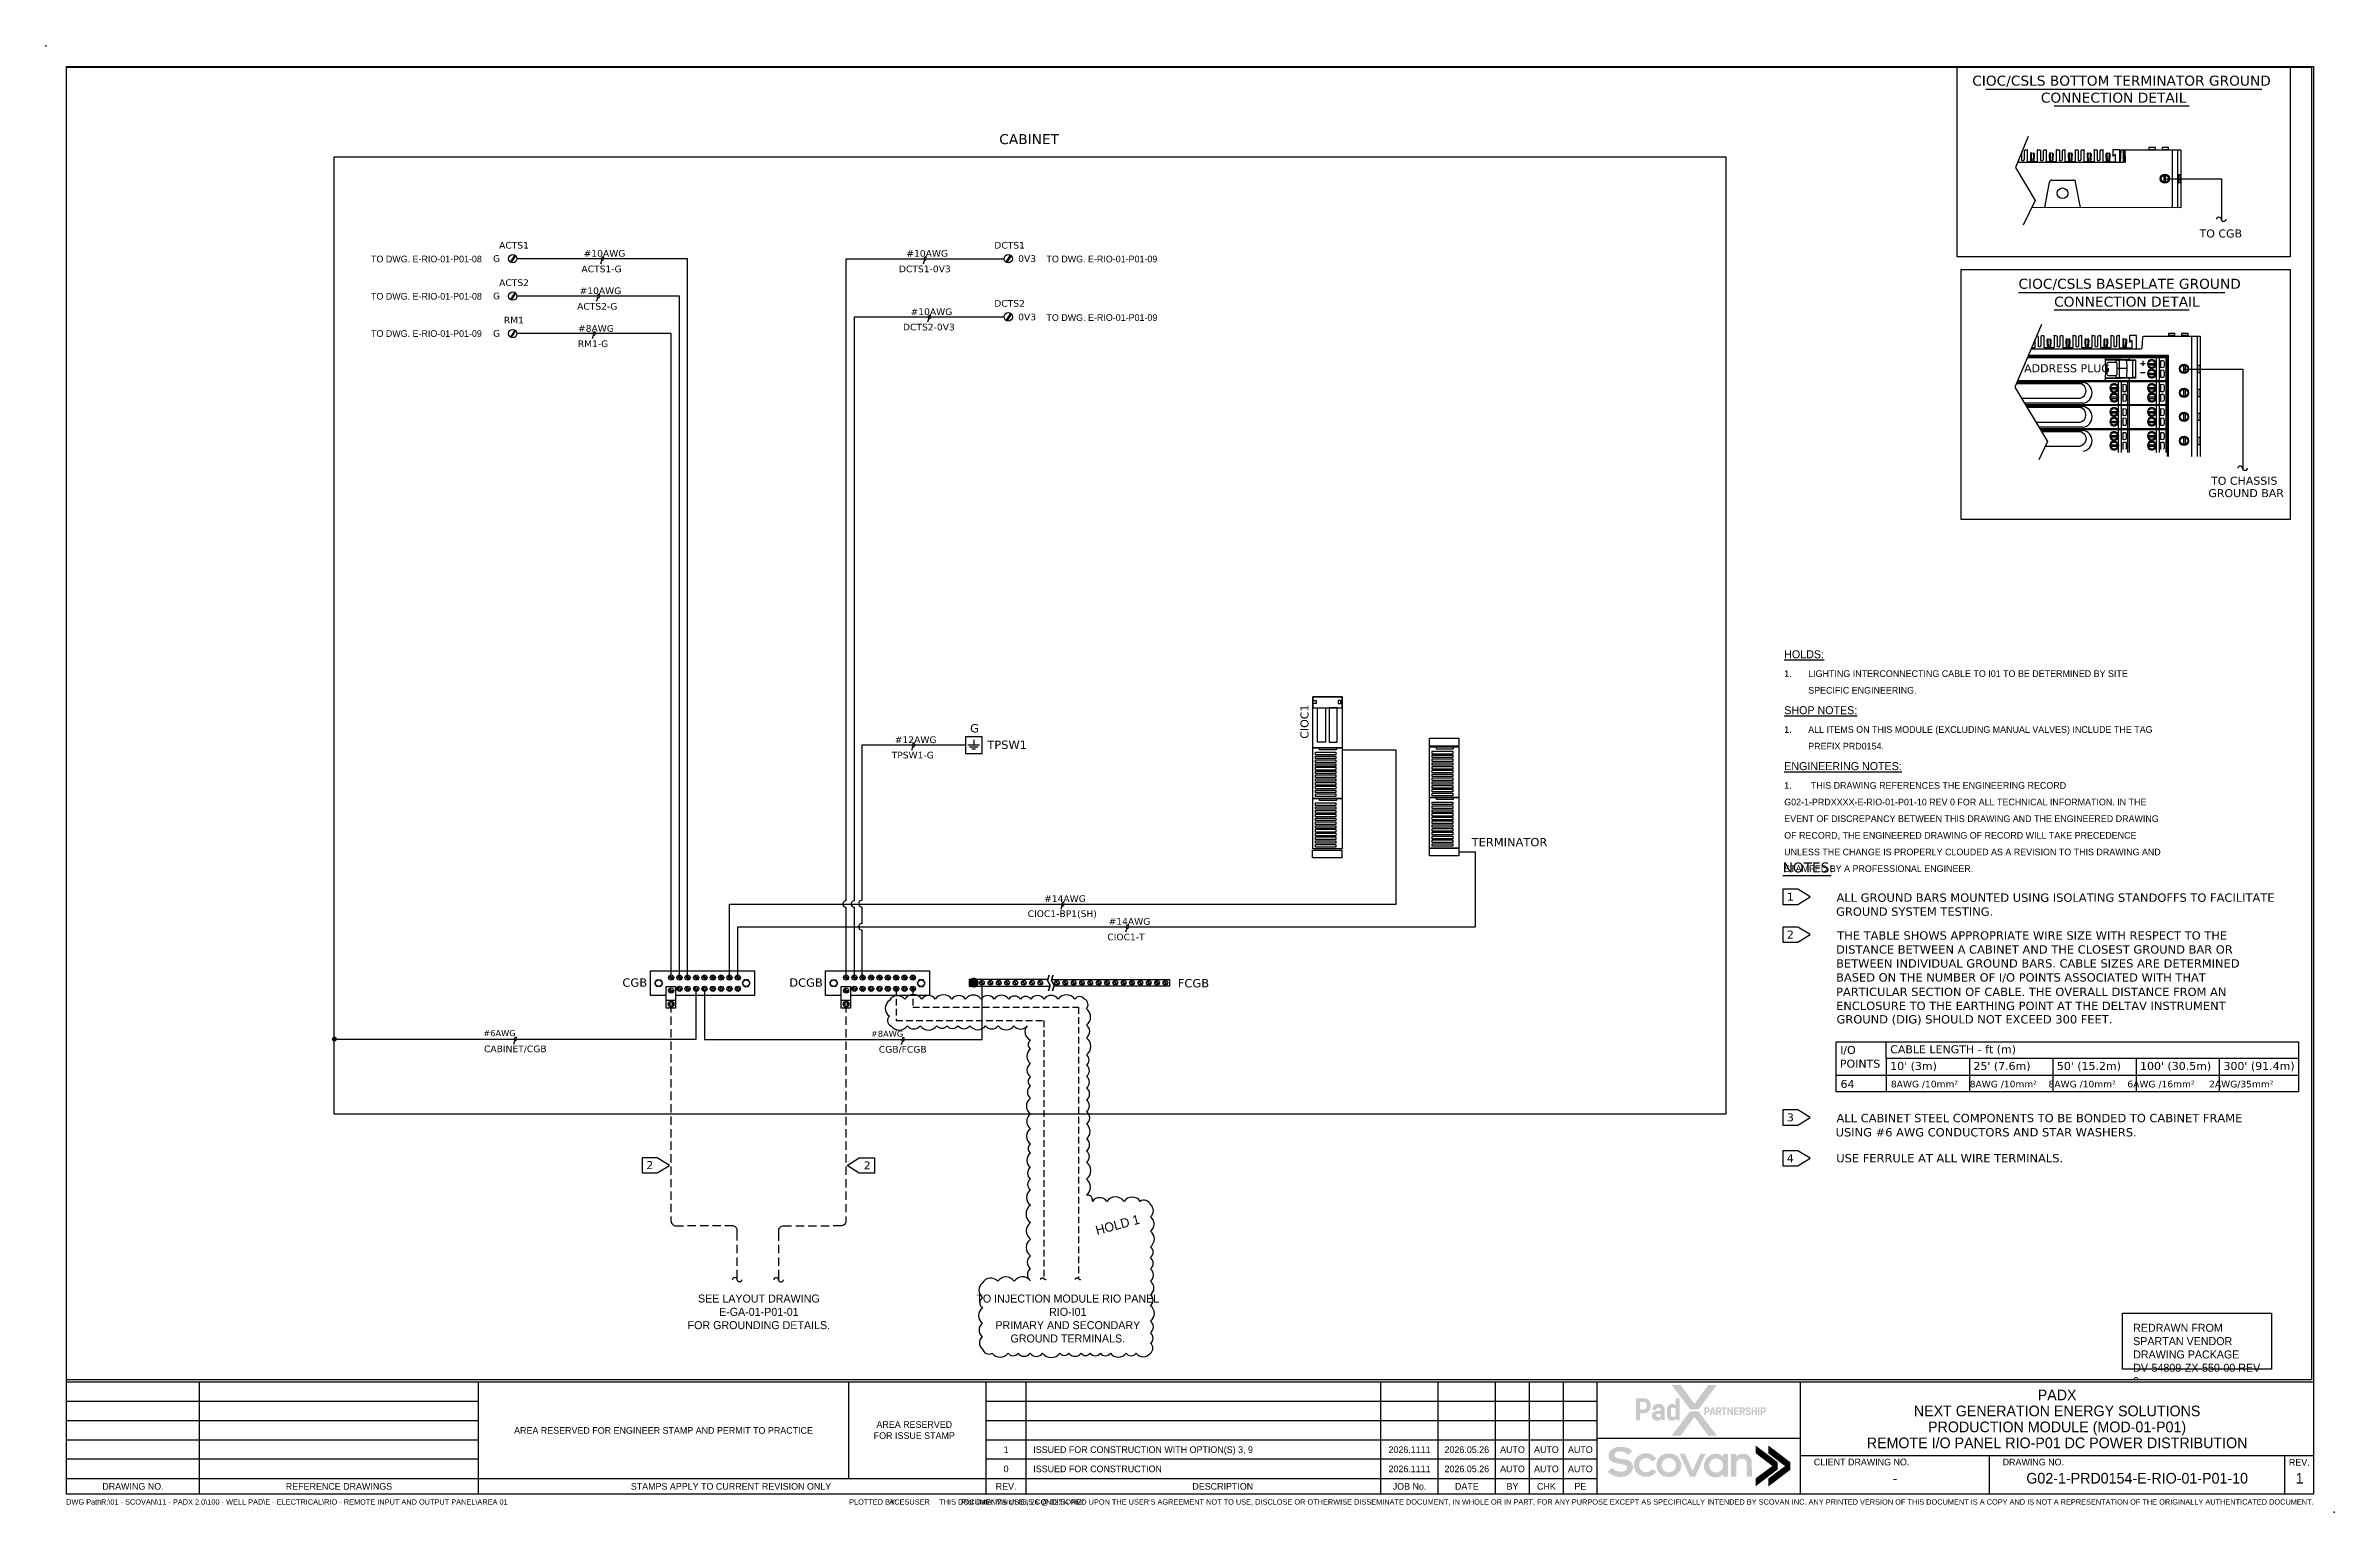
# Paper-space layout 'Layout1' of a CAD drawing. Extents: x -8 to 852, y -7 to 544.
# The model-space entities are those that its viewports show. They can reach past a viewport. Long polylines and large blocks are cut down to what shows.
import ezdxf
from ezdxf.enums import TextEntityAlignment as Align

# ---------------------------------------------------------------- set-up
doc = ezdxf.new("R2010")
doc.units = 0
doc.header["$LTSCALE"] = 10
doc.header["$MEASUREMENT"] = 0
doc.linetypes.add('DASHED', pattern=[0.75, 0.5, -0.25])
doc.linetypes.add('G02-1-PRDXXXX-E-MRIO-01-P01-01$0$HIDDEN', pattern=[0.375, 0.25, -0.125])
doc.layers.get('Defpoints').update_dxf_attribs({"color": 9})
for name, color, linetype in [('G02-1-PRDXXXX-E-MRIO-01-P01-01$0$ANNOTATION', 7, 'Continuous'), ('G02-1-PRDXXXX-E-MRIO-01-P01-01$0$ENGINEERING NOTE', 2, 'Continuous'), ('G02-1-PRDXXXX-E-MRIO-01-P01-01$0$FWIRE-1', 1, 'G02-1-PRDXXXX-E-MRIO-01-P01-01$0$HIDDEN'), ('G02-1-PRDXXXX-E-MRIO-01-P01-01$0$HOLD', 1, 'Continuous'), ('G02-1-PRDXXXX-E-MRIO-01-P01-01$0$TEXT-2', 2, 'Continuous'), ('G02-1-PRDXXXX-E-MRIO-01-P01-01$0$TITLE', 7, 'Continuous'), ('Title Block', 255, 'Continuous'), ('TITLE BLOCK-TEXT', 12, 'Continuous')]:
    doc.layers.add(name, color=color, linetype=linetype)
doc.layers.add('G02-1-PRDXXXX-E-MRIO-01-P01-01$0$View', color=251, linetype='Continuous', plot=False)
doc.layers.add('Vport', color=251, linetype='DASHED', plot=False)
doc.styles.add('G02-1-PRDXXXX-E-MRIO-01-P01-01$0$0110100-E-MRIO-01-P01-01$0$Standard', font='')
doc.styles.add('G02-1-PRDXXXX-E-MRIO-01-P01-01$0$PDF Verdana', font='verdana.ttf')
doc.styles.add('G02-1-PRDXXXX-E-MRIO-01-P01-01$0$Scovan Elec', font='')
doc.styles.add('Scovan Standard', font='', dxfattribs={"height": 2.5})
doc.styles.get('G02-1-PRDXXXX-E-MRIO-01-P01-01$0$0110100-E-MRIO-01-P01-01$0$Standard').set_extended_font_data('Franklin Gothic Medium Cond')
doc.styles.get('G02-1-PRDXXXX-E-MRIO-01-P01-01$0$Scovan Elec').set_extended_font_data('Franklin Gothic Medium Cond')
doc.styles.get('Scovan Standard').set_extended_font_data('Franklin Gothic Medium Cond')

psp = doc.layouts.get("Layout1")

msp = doc.modelspace()

# ---------------------------------------------------------------- texts
at = {"layer": 'G02-1-PRDXXXX-E-MRIO-01-P01-01$0$ENGINEERING NOTE', "insert": (9096, 275), "char_height": 2.5, "width": 144, "attachment_point": 1, "style": 'G02-1-PRDXXXX-E-MRIO-01-P01-01$0$Scovan Elec'}
msp.add_mtext('\\pxsm1.5;{\\H1.2x;\\LENGINEERING NOTES:\\P\\pi-3,l3,s*,t3,36;}1.^ITHIS DRAWING REFERENCES THE ENGINEERING RECORD G02-1-PRDXXXX-E-RIO-01-P01-10 REV 0 FOR ALL TECHNICAL INFORMATION{\\H0.99999x;. IN THE EVENT OF DISCREPANCY BETWEEN THIS DRAWING AND THE ENGINEERED DRAWING OF RECORD, THE ENGINEERED DRAWING OF RECORD WILL TAKE PRECEDENCE UNLESS THE CHANGE IS PROPERLY CLOUDED AS A REVISION TO THIS DRAWING AND STAMPED BY A PROFESSIONAL ENGINEER.}', dxfattribs=at)
at = {"layer": 'G02-1-PRDXXXX-E-MRIO-01-P01-01$0$HOLD', "insert": (8837.53, 99), "char_height": 3.5, "attachment_point": 4, "rotation": 15, "style": 'G02-1-PRDXXXX-E-MRIO-01-P01-01$0$Scovan Elec'}
msp.add_mtext('HOLD 1', dxfattribs=at)
at = {"layer": 'G02-1-PRDXXXX-E-MRIO-01-P01-01$0$TEXT-2', "style": 'G02-1-PRDXXXX-E-MRIO-01-P01-01$0$Scovan Elec'}
for s, p in [('TO DWG. E-RIO-01-P01-08', (8607, 464)), ('TO DWG. E-RIO-01-P01-08', (8607, 450)), ('TO DWG. E-RIO-01-P01-09', (8607, 436))]:
    msp.add_text(s, height=2.5, dxfattribs=at).set_placement(p, align=Align.MIDDLE_RIGHT)
for p in [(8819, 464), (8819, 442)]:
    msp.add_text('TO DWG. E-RIO-01-P01-09', height=2.5, dxfattribs=at).set_placement(p, align=Align.MIDDLE_LEFT)
at = {"layer": 'G02-1-PRDXXXX-E-MRIO-01-P01-01$0$TEXT-2', "char_height": 3, "attachment_point": 1, "style": 'G02-1-PRDXXXX-E-MRIO-01-P01-01$0$Scovan Elec'}
for s, width, gutter_width, insert in [('\\pxsm1.5;{\\LHOLDS:\\P\\pi-3,l3,s*,t3;\\H0.83333x;\\l1.^ILIGHTING INTERCONNECTING CABLE TO I01 TO BE DETERMINED BY SITE SPECIFIC ENGINEERING.}', 144, 12.5, (9096, 317)), ('\\pxsm1.5;{\\LSHOP NOTES:\\P\\pi-3,l3,s*,t3;\\H0.83333x;\\l1.^IALL ITEMS ON THIS MODULE (EXCLUDING MANUAL VALVES) INCLUDE THE TAG PREFIX PRD0154.}', 144, 12, (9096, 296)), ('REDRAWN FROM SPARTAN VENDOR DRAWING PACKAGE DV-54809-ZX-550-00 REV 0', 50, 12.5, (9227, 64))]:
    msp.add_mtext_dynamic_manual_height_columns(s, width=width, gutter_width=gutter_width, heights=[0], dxfattribs=dict(at, insert=insert))
at = {"layer": 'G02-1-PRDXXXX-E-MRIO-01-P01-01$0$TEXT-2', "char_height": 3, "attachment_point": 2, "style": 'G02-1-PRDXXXX-E-MRIO-01-P01-01$0$0110100-E-MRIO-01-P01-01$0$Standard'}
for s, insert in [('SEE LAYOUT DRAWING\\PE-GA-01-P01-01\\PFOR GROUNDING DETAILS.', (8711, 75)), ('TO INJECTION MODULE RIO PANEL\\PRIO-I01\\PPRIMARY AND SECONDARY\\PGROUND TERMINALS.', (8827, 75))]:
    msp.add_mtext(s, dxfattribs=dict(at, insert=insert))

# ---------------------------------------------------------------- blocks, each defined once
blk = doc.blocks.new('SCOVAN-LOGO')
at = {"linetype": 'Continuous'}
h = blk.add_hatch(color=30, dxfattribs=at)
h.dxf.hatch_style = 1
edge = h.paths.add_edge_path()
edge.add_spline(control_points=[(-31.1, 6), (-30.1, 6.9), (-30.1, 6.9), (-31.3, 7.7)], knot_values=[0, 0, 0, 0, 1, 1, 1, 1], degree=3, periodic=0)
edge.add_spline(control_points=[(-31.3, 7.7), (-32.5, 8.5), (-33.7, 8.8), (-35.4, 8.8)], knot_values=[0, 0, 0, 0, 1, 1, 1, 1], degree=3, periodic=0)
edge.add_spline(control_points=[(-35.4, 8.8), (-37.4, 8.8), (-38.7, 8.4), (-39.8, 7.4)], knot_values=[0, 0, 0, 0, 1, 1, 1, 1], degree=3, periodic=0)
edge.add_spline(control_points=[(-39.8, 7.4), (-41.2, 6.2), (-41.4, 4), (-40.3, 2.7)], knot_values=[0, 0, 0, 0, 1, 1, 1, 1], degree=3, periodic=0)
edge.add_spline(control_points=[(-40.3, 2.7), (-39.6, 1.8), (-38.7, 1.5), (-34.8, 0.9)], knot_values=[0, 0, 0, 0, 1, 1, 1, 1], degree=3, periodic=0)
edge.add_spline(control_points=[(-34.8, 0.9), (-33, 0.6), (-32.3, 0), (-32.6, -0.9)], knot_values=[0, 0, 0, 0, 1, 1, 1, 1], degree=3, periodic=0)
edge.add_spline(control_points=[(-32.6, -0.9), (-32.9, -1.9), (-34, -2.5), (-35.5, -2.5)], knot_values=[0, 0, 0, 0, 1, 1, 1, 1], degree=3, periodic=0)
edge.add_spline(control_points=[(-35.5, -2.5), (-36.9, -2.5), (-38.1, -2), (-39.1, -1.1)], knot_values=[0, 0, 0, 0, 1, 1, 1, 1], degree=3, periodic=0)
edge.add_line((-39.1, -1.1), (-39.5, -0.7))
edge.add_line((-39.5, -0.7), (-40.5, -1.6))
edge.add_line((-40.5, -1.6), (-41.4, -2.5))
edge.add_line((-41.4, -2.5), (-41, -2.9))
edge.add_spline(control_points=[(-41, -2.9), (-40.2, -3.6), (-38.9, -4.3), (-37.9, -4.6)], knot_values=[0, 0, 0, 0, 1, 1, 1, 1], degree=3, periodic=0)
edge.add_spline(control_points=[(-37.9, -4.6), (-36.8, -4.9), (-35, -4.9), (-33.8, -4.7)], knot_values=[0, 0, 0, 0, 1, 1, 1, 1], degree=3, periodic=0)
edge.add_spline(control_points=[(-33.8, -4.7), (-32.3, -4.3), (-31, -3.4), (-30.4, -2.3)], knot_values=[0, 0, 0, 0, 1, 1, 1, 1], degree=3, periodic=0)
edge.add_spline(control_points=[(-30.4, -2.3), (-29.5, -0.6), (-29.9, 1.4), (-31.3, 2.3)], knot_values=[0, 0, 0, 0, 1, 1, 1, 1], degree=3, periodic=0)
edge.add_spline(control_points=[(-31.3, 2.3), (-32, 2.8), (-33, 3.1), (-34.8, 3.3)], knot_values=[0, 0, 0, 0, 1, 1, 1, 1], degree=3, periodic=0)
edge.add_spline(control_points=[(-34.8, 3.3), (-36.9, 3.6), (-37.3, 3.7), (-37.8, 4.1)], knot_values=[0, 0, 0, 0, 1, 1, 1, 1], degree=3, periodic=0)
edge.add_spline(control_points=[(-37.8, 4.1), (-38.6, 4.6), (-38.5, 5.7), (-37.6, 6.3)], knot_values=[0, 0, 0, 0, 1, 1, 1, 1], degree=3, periodic=0)
edge.add_spline(control_points=[(-37.6, 6.3), (-36.3, 7.1), (-34.1, 6.8), (-32.6, 5.6)], knot_values=[0, 0, 0, 0, 1, 1, 1, 1], degree=3, periodic=0)
edge.add_spline(control_points=[(-32.6, 5.6), (-32.4, 5.4), (-32.1, 5.2), (-32.1, 5.2)], knot_values=[0, 0, 0, 0, 1, 1, 1, 1], degree=3, periodic=0)
edge.add_spline(control_points=[(-32.1, 5.2), (-32, 5.2), (-31.6, 5.6), (-31.1, 6)], knot_values=[0, 0, 0, 0, 1, 1, 1, 1], degree=3, periodic=0)
edge = h.paths.add_edge_path()
edge.add_spline(control_points=[(-26.3, 2.6), (-25.8, 3.3), (-25.1, 3.6), (-24.1, 3.7)], knot_values=[0, 0, 0, 0, 1, 1, 1, 1], degree=3, periodic=0)
edge.add_spline(control_points=[(-24.1, 3.7), (-23.1, 3.7), (-22.5, 3.5), (-21.8, 2.8)], knot_values=[0, 0, 0, 0, 1, 1, 1, 1], degree=3, periodic=0)
edge.add_spline(control_points=[(-21.8, 2.8), (-21.5, 2.5), (-21.2, 2.3), (-21.2, 2.3)], knot_values=[0, 0, 0, 0, 1, 1, 1, 1], degree=3, periodic=0)
edge.add_spline(control_points=[(-21.2, 2.3), (-21.1, 2.3), (-20.7, 2.5), (-20.2, 2.8)], knot_values=[0, 0, 0, 0, 1, 1, 1, 1], degree=3, periodic=0)
edge.add_spline(control_points=[(-20.2, 2.8), (-19.5, 3.3), (-19.3, 3.4), (-19.4, 3.6)], knot_values=[0, 0, 0, 0, 1, 1, 1, 1], degree=3, periodic=0)
edge.add_spline(control_points=[(-19.4, 3.6), (-19.7, 4), (-20.9, 5), (-21.6, 5.4)], knot_values=[0, 0, 0, 0, 1, 1, 1, 1], degree=3, periodic=0)
edge.add_spline(control_points=[(-21.6, 5.4), (-23.1, 6.1), (-25.4, 6), (-26.8, 5.1)], knot_values=[0, 0, 0, 0, 1, 1, 1, 1], degree=3, periodic=0)
edge.add_spline(control_points=[(-26.8, 5.1), (-27.6, 4.7), (-28.6, 3.7), (-28.9, 3)], knot_values=[0, 0, 0, 0, 1, 1, 1, 1], degree=3, periodic=0)
edge.add_spline(control_points=[(-28.9, 3), (-30, 0.9), (-29.6, -1.6), (-27.9, -3.3)], knot_values=[0, 0, 0, 0, 1, 1, 1, 1], degree=3, periodic=0)
edge.add_spline(control_points=[(-27.9, -3.3), (-27.3, -3.9), (-26.3, -4.5), (-25.5, -4.7)], knot_values=[0, 0, 0, 0, 1, 1, 1, 1], degree=3, periodic=0)
edge.add_spline(control_points=[(-25.5, -4.7), (-25.3, -4.8), (-24.5, -4.8), (-23.8, -4.8)], knot_values=[0, 0, 0, 0, 1, 1, 1, 1], degree=3, periodic=0)
edge.add_spline(control_points=[(-23.8, -4.8), (-22.5, -4.8), (-22.4, -4.8), (-21.5, -4.3)], knot_values=[0, 0, 0, 0, 1, 1, 1, 1], degree=3, periodic=0)
edge.add_spline(control_points=[(-21.5, -4.3), (-20.7, -3.9), (-19.3, -2.8), (-19.3, -2.5)], knot_values=[0, 0, 0, 0, 1, 1, 1, 1], degree=3, periodic=0)
edge.add_spline(control_points=[(-19.3, -2.5), (-19.3, -2.4), (-19.7, -2.1), (-20.3, -1.8)], knot_values=[0, 0, 0, 0, 1, 1, 1, 1], degree=3, periodic=0)
edge.add_line((-20.3, -1.8), (-21.2, -1.3))
edge.add_line((-21.2, -1.3), (-21.7, -1.8))
edge.add_spline(control_points=[(-21.7, -1.8), (-22.6, -2.7), (-24, -3), (-25.2, -2.5)], knot_values=[0, 0, 0, 0, 1, 1, 1, 1], degree=3, periodic=0)
edge.add_spline(control_points=[(-25.2, -2.5), (-27.2, -1.6), (-27.8, 0.9), (-26.3, 2.6)], knot_values=[0, 0, 0, 0, 1, 1, 1, 1], degree=3, periodic=0)
edge = h.paths.add_edge_path()
edge.add_spline(control_points=[(-9.5, 4.1), (-10.6, 5.3), (-11.9, 5.8), (-13.7, 5.8)], knot_values=[0, 0, 0, 0, 1, 1, 1, 1], degree=3, periodic=0)
edge.add_spline(control_points=[(-13.7, 5.8), (-15.5, 5.8), (-16.8, 5.3), (-17.9, 4.1)], knot_values=[0, 0, 0, 0, 1, 1, 1, 1], degree=3, periodic=0)
edge.add_spline(control_points=[(-17.9, 4.1), (-19.1, 2.7), (-19.6, 0.9), (-19.1, -0.9)], knot_values=[0, 0, 0, 0, 1, 1, 1, 1], degree=3, periodic=0)
edge.add_spline(control_points=[(-19.1, -0.9), (-18.9, -1.8), (-18.5, -2.4), (-17.8, -3.2)], knot_values=[0, 0, 0, 0, 1, 1, 1, 1], degree=3, periodic=0)
edge.add_spline(control_points=[(-17.8, -3.2), (-17.1, -3.9), (-16.5, -4.3), (-15.5, -4.6)], knot_values=[0, 0, 0, 0, 1, 1, 1, 1], degree=3, periodic=0)
edge.add_spline(control_points=[(-15.5, -4.6), (-14.1, -5.1), (-11.9, -4.9), (-10.6, -4.1)], knot_values=[0, 0, 0, 0, 1, 1, 1, 1], degree=3, periodic=0)
edge.add_spline(control_points=[(-10.6, -4.1), (-10, -3.7), (-9, -2.7), (-8.6, -2)], knot_values=[0, 0, 0, 0, 1, 1, 1, 1], degree=3, periodic=0)
edge.add_spline(control_points=[(-8.6, -2), (-7.6, 0), (-7.9, 2.4), (-9.5, 4.1)], knot_values=[0, 0, 0, 0, 1, 1, 1, 1], degree=3, periodic=0)
edge = h.paths.add_edge_path(flags=16)
edge.add_spline(control_points=[(-16.2, -1.6), (-17.6, 0), (-16.9, 2.8), (-14.8, 3.5)], knot_values=[0, 0, 0, 0, 1, 1, 1, 1], degree=3, periodic=0)
edge.add_spline(control_points=[(-14.8, 3.5), (-13.2, 4), (-11.5, 3.4), (-10.8, 2)], knot_values=[0, 0, 0, 0, 1, 1, 1, 1], degree=3, periodic=0)
edge.add_spline(control_points=[(-10.8, 2), (-10, 0.3), (-10.6, -1.8), (-12.3, -2.5)], knot_values=[0, 0, 0, 0, 1, 1, 1, 1], degree=3, periodic=0)
edge.add_spline(control_points=[(-12.3, -2.5), (-13.7, -3.1), (-15.2, -2.8), (-16.2, -1.6)], knot_values=[0, 0, 0, 0, 1, 1, 1, 1], degree=3, periodic=0)
edge = h.paths.add_edge_path()
edge.add_spline(control_points=[(-4.6, 1.6), (-5.5, 3.7), (-6.3, 5.5), (-6.4, 5.6)], knot_values=[0, 0, 0, 0, 1, 1, 1, 1], degree=3, periodic=0)
edge.add_spline(control_points=[(-6.4, 5.6), (-6.4, 5.7), (-6.8, 5.7), (-7.6, 5.7)], knot_values=[0, 0, 0, 0, 1, 1, 1, 1], degree=3, periodic=0)
edge.add_line((-7.6, 5.7), (-8.7, 5.6))
edge.add_line((-8.7, 5.6), (-6.4, 0.5))
edge.add_line((-6.4, 0.5), (-6.4, 0.5))
edge.add_line((-6.4, 0.5), (-4.1, -4.7))
edge.add_line((-4.1, -4.7), (-2.9, -4.7))
edge.add_line((-2.9, -4.7), (-1.7, -4.7))
edge.add_line((-1.7, -4.7), (0.3, -0.4))
edge.add_spline(control_points=[(0.3, -0.4), (1.3, 2), (2.4, 4.4), (2.6, 4.8)], knot_values=[0, 0, 0, 0, 1, 1, 1, 1], degree=3, periodic=0)
edge.add_line((2.6, 4.8), (3, 5.7))
edge.add_line((3, 5.7), (1.8, 5.7))
edge.add_line((1.8, 5.7), (0.6, 5.6))
edge.add_line((0.6, 5.6), (-1, 2.1))
edge.add_spline(control_points=[(-1, 2.1), (-1.9, 0.1), (-2.7, -1.6), (-2.7, -1.8)], knot_values=[0, 0, 0, 0, 1, 1, 1, 1], degree=3, periodic=0)
edge.add_spline(control_points=[(-2.7, -1.8), (-2.9, -2.1), (-3, -2), (-4.6, 1.6)], knot_values=[0, 0, 0, 0, 1, 1, 1, 1], degree=3, periodic=0)
edge = h.paths.add_edge_path()
edge.add_line((13.2, 5.5), (12.1, 5.5))
edge.add_line((12.1, 5.5), (10.9, 5.5))
edge.add_line((10.9, 5.5), (10.9, 4.9))
edge.add_line((10.9, 4.9), (10.9, 4.2))
edge.add_line((10.9, 4.2), (10.5, 4.7))
edge.add_spline(control_points=[(10.5, 4.7), (9.6, 5.6), (7.9, 5.9), (6.3, 5.5)], knot_values=[0, 0, 0, 0, 1, 1, 1, 1], degree=3, periodic=0)
edge.add_spline(control_points=[(6.3, 5.5), (3.6, 4.8), (1.8, 1.9), (2.4, -0.9)], knot_values=[0, 0, 0, 0, 1, 1, 1, 1], degree=3, periodic=0)
edge.add_spline(control_points=[(2.4, -0.9), (2.9, -2.9), (4.6, -4.6), (6.6, -5)], knot_values=[0, 0, 0, 0, 1, 1, 1, 1], degree=3, periodic=0)
edge.add_spline(control_points=[(6.6, -5), (7.5, -5.1), (7.6, -5.1), (8.4, -5)], knot_values=[0, 0, 0, 0, 1, 1, 1, 1], degree=3, periodic=0)
edge.add_spline(control_points=[(8.4, -5), (9.2, -4.8), (10, -4.4), (10.6, -3.9)], knot_values=[0, 0, 0, 0, 1, 1, 1, 1], degree=3, periodic=0)
edge.add_line((10.6, -3.9), (10.9, -3.6))
edge.add_line((10.9, -3.6), (10.9, -4.2))
edge.add_line((10.9, -4.2), (10.9, -4.7))
edge.add_line((10.9, -4.7), (12.1, -4.7))
edge.add_line((12.1, -4.7), (13.2, -4.7))
edge.add_line((13.2, -4.7), (13.2, 0.4))
edge.add_line((13.2, 0.4), (13.2, 5.5))
edge = h.paths.add_edge_path(flags=16)
edge.add_spline(control_points=[(5.1, 1.9), (6.1, 3.8), (8.7, 4.1), (10.1, 2.5)], knot_values=[0, 0, 0, 0, 1, 1, 1, 1], degree=3, periodic=0)
edge.add_spline(control_points=[(10.1, 2.5), (10.8, 1.8), (11, 1.2), (10.9, 0.2)], knot_values=[0, 0, 0, 0, 1, 1, 1, 1], degree=3, periodic=0)
edge.add_spline(control_points=[(10.9, 0.2), (10.8, -1.1), (10.2, -2.1), (9.1, -2.6)], knot_values=[0, 0, 0, 0, 1, 1, 1, 1], degree=3, periodic=0)
edge.add_spline(control_points=[(9.1, -2.6), (6.3, -3.8), (3.6, -0.8), (5.1, 1.9)], knot_values=[0, 0, 0, 0, 1, 1, 1, 1], degree=3, periodic=0)
edge = h.paths.add_edge_path()
edge.add_spline(control_points=[(17.2, 2.2), (17.6, 3), (18.4, 3.5), (19.5, 3.4)], knot_values=[0, 0, 0, 0, 1, 1, 1, 1], degree=3, periodic=0)
edge.add_spline(control_points=[(19.5, 3.4), (20.1, 3.4), (20.9, 3.1), (21.2, 2.8)], knot_values=[0, 0, 0, 0, 1, 1, 1, 1], degree=3, periodic=0)
edge.add_spline(control_points=[(21.2, 2.8), (21.7, 2.2), (21.7, 1.8), (21.7, -1.6)], knot_values=[0, 0, 0, 0, 1, 1, 1, 1], degree=3, periodic=0)
edge.add_line((21.7, -1.6), (21.7, -4.7))
edge.add_line((21.7, -4.7), (22.9, -4.7))
edge.add_line((22.9, -4.7), (24, -4.7))
edge.add_line((24, -4.7), (24, -1))
edge.add_line((24, -1), (23.9, 2.7))
edge.add_line((23.9, 2.7), (23.6, 3.4))
edge.add_spline(control_points=[(23.6, 3.4), (23.2, 4.2), (22.5, 5), (21.7, 5.4)], knot_values=[0, 0, 0, 0, 1, 1, 1, 1], degree=3, periodic=0)
edge.add_spline(control_points=[(21.7, 5.4), (21.2, 5.6), (20.9, 5.6), (20, 5.6)], knot_values=[0, 0, 0, 0, 1, 1, 1, 1], degree=3, periodic=0)
edge.add_spline(control_points=[(20, 5.6), (18.8, 5.6), (18.1, 5.4), (17.3, 4.7)], knot_values=[0, 0, 0, 0, 1, 1, 1, 1], degree=3, periodic=0)
edge.add_line((17.3, 4.7), (16.9, 4.2))
edge.add_line((16.9, 4.2), (16.9, 4.9))
edge.add_line((16.9, 4.9), (16.9, 5.5))
edge.add_line((16.9, 5.5), (15.8, 5.5))
edge.add_line((15.8, 5.5), (14.6, 5.5))
edge.add_line((14.6, 5.5), (14.6, 0.4))
edge.add_line((14.6, 0.4), (14.6, 0.4))
edge.add_line((14.6, 0.4), (14.6, -4.7))
edge.add_line((14.6, -4.7), (15.7, -4.7))
edge.add_line((15.7, -4.7), (16.9, -4.7))
edge.add_line((16.9, -4.7), (16.9, -1.6))
edge.add_spline(control_points=[(16.9, -1.6), (16.9, 1.4), (17, 1.6), (17.2, 2.2)], knot_values=[0, 0, 0, 0, 1, 1, 1, 1], degree=3, periodic=0)
h = blk.add_hatch(color=89, dxfattribs=at)
h.dxf.hatch_style = 1
h.paths.add_polyline_path([(25.7, 5.9), (29.5, 3), (33.3, 0.1), (35.7, 1.9), (25.7, 9.4)])
h = blk.add_hatch(color=85, dxfattribs=at)
h.dxf.hatch_style = 1
h.paths.add_polyline_path([(29.5, -2.7), (25.7, -5.5), (25.7, -9.1), (35.7, -1.5), (35.7, 0.2), (35.7, 1.9)])
h = blk.add_hatch(color=89, dxfattribs=at)
h.dxf.hatch_style = 1
h.paths.add_polyline_path([(31.5, 5.8), (35.3, 2.9), (39.1, 0), (41.5, 1.8), (31.5, 9.4)])
h = blk.add_hatch(color=85, dxfattribs=at)
h.dxf.hatch_style = 1
h.paths.add_polyline_path([(35.3, -2.7), (31.5, -5.6), (31.5, -9.2), (41.5, -1.6), (41.5, 0.1), (41.5, 1.8)])
blk = doc.blocks.new('TB-CLOGO')
at = {"linetype": 'Continuous'}
h = blk.add_hatch(color=249, dxfattribs=at)
h.dxf.hatch_style = 1
edge = h.paths.add_edge_path()
edge.add_spline(control_points=[(-0.17, -0.33), (-1.73, -2.48), (-1.72, -2.48), (-1.72, -2.48)], knot_values=[0, 0, 0, 0, 1, 1, 1, 1], degree=3, periodic=0)
edge.add_spline(control_points=[(-1.72, -2.48), (-1.71, -2.48), (-0.52, -4.07), (0.93, -6.01)], knot_values=[0, 0, 0, 0, 1, 1, 1, 1], degree=3, periodic=0)
edge.add_line((0.93, -6.01), (3.55, -9.55))
edge.add_line((3.55, -9.55), (5.14, -9.55))
edge.add_line((5.14, -9.55), (6.72, -9.55))
edge.add_line((6.72, -9.55), (6.31, -9.01))
edge.add_spline(control_points=[(6.31, -9.01), (6.09, -8.71), (4.54, -6.63), (2.87, -4.4)], knot_values=[0, 0, 0, 0, 1, 1, 1, 1], degree=3, periodic=0)
edge.add_line((2.87, -4.4), (-0.17, -0.33))
edge = h.paths.add_edge_path()
edge.add_line((-1.71, 2.42), (-4.3, 5.97))
edge.add_line((-4.3, 5.97), (-6.88, 9.52))
edge.add_line((-6.88, 9.52), (-8.57, 9.52))
edge.add_spline(control_points=[(-8.57, 9.52), (-9.61, 9.52), (-10.25, 9.51), (-10.24, 9.5)], knot_values=[0, 0, 0, 0, 1, 1, 1, 1], degree=3, periodic=0)
edge.add_spline(control_points=[(-10.24, 9.5), (-10.24, 9.48), (-8.67, 7.41), (-6.76, 4.89)], knot_values=[0, 0, 0, 0, 1, 1, 1, 1], degree=3, periodic=0)
edge.add_line((-6.76, 4.89), (-3.29, 0.3))
edge.add_line((-3.29, 0.3), (-1.73, 0.3))
edge.add_line((-1.73, 0.3), (-0.18, 0.3))
edge.add_line((-0.18, 0.3), (-1.71, 2.42))
edge = h.paths.add_edge_path()
edge.add_spline(control_points=[(-18.22, 2.74), (-18.41, 3.42), (-18.83, 3.95), (-19.43, 4.26)], knot_values=[0, 0, 0, 0, 1, 1, 1, 1], degree=3, periodic=0)
edge.add_spline(control_points=[(-19.43, 4.26), (-19.65, 4.37), (-19.84, 4.44), (-20.1, 4.49)], knot_values=[0, 0, 0, 0, 1, 1, 1, 1], degree=3, periodic=0)
edge.add_spline(control_points=[(-20.1, 4.49), (-20.25, 4.52), (-20.51, 4.53), (-21.97, 4.54)], knot_values=[0, 0, 0, 0, 1, 1, 1, 1], degree=3, periodic=0)
edge.add_line((-21.97, 4.54), (-23.68, 4.55))
edge.add_line((-23.68, 4.55), (-23.68, 0.37))
edge.add_line((-23.68, 0.37), (-23.68, -3.8))
edge.add_line((-23.68, -3.8), (-22.93, -3.8))
edge.add_line((-22.93, -3.8), (-22.17, -3.8))
edge.add_line((-22.17, -3.8), (-22.17, -2.44))
edge.add_line((-22.17, -2.44), (-22.17, -1.09))
edge.add_line((-22.17, -1.09), (-21.32, -1.09))
edge.add_spline(control_points=[(-21.32, -1.09), (-20.42, -1.09), (-20.18, -1.07), (-19.87, -0.98)], knot_values=[0, 0, 0, 0, 1, 1, 1, 1], degree=3, periodic=0)
edge.add_spline(control_points=[(-19.87, -0.98), (-19.05, -0.74), (-18.45, -0.13), (-18.22, 0.72)], knot_values=[0, 0, 0, 0, 1, 1, 1, 1], degree=3, periodic=0)
edge.add_spline(control_points=[(-18.22, 0.72), (-18.17, 0.9), (-18.17, 0.94), (-18.17, 1.73)], knot_values=[0, 0, 0, 0, 1, 1, 1, 1], degree=3, periodic=0)
edge.add_spline(control_points=[(-18.17, 1.73), (-18.17, 2.51), (-18.17, 2.56), (-18.22, 2.74)], knot_values=[0, 0, 0, 0, 1, 1, 1, 1], degree=3, periodic=0)
edge = h.paths.add_edge_path(flags=16)
edge.add_line((-22.17, 3.09), (-21.28, 3.08))
edge.add_spline(control_points=[(-21.28, 3.08), (-20.4, 3.07), (-20.38, 3.07), (-20.25, 3.02)], knot_values=[0, 0, 0, 0, 1, 1, 1, 1], degree=3, periodic=0)
edge.add_spline(control_points=[(-20.25, 3.02), (-19.98, 2.91), (-19.74, 2.62), (-19.69, 2.31)], knot_values=[0, 0, 0, 0, 1, 1, 1, 1], degree=3, periodic=0)
edge.add_spline(control_points=[(-19.69, 2.31), (-19.66, 2.15), (-19.66, 1.3), (-19.69, 1.14)], knot_values=[0, 0, 0, 0, 1, 1, 1, 1], degree=3, periodic=0)
edge.add_spline(control_points=[(-19.69, 1.14), (-19.74, 0.83), (-19.93, 0.59), (-20.21, 0.46)], knot_values=[0, 0, 0, 0, 1, 1, 1, 1], degree=3, periodic=0)
edge.add_line((-20.21, 0.46), (-20.36, 0.38))
edge.add_line((-20.36, 0.38), (-21.27, 0.38))
edge.add_line((-21.27, 0.38), (-22.17, 0.37))
edge.add_line((-22.17, 0.37), (-22.17, 1.73))
edge.add_line((-22.17, 1.73), (-22.17, 3.09))
edge = h.paths.add_edge_path()
edge.add_spline(control_points=[(-12.89, 0.54), (-13, 1.42), (-13.6, 2.1), (-14.48, 2.32)], knot_values=[0, 0, 0, 0, 1, 1, 1, 1], degree=3, periodic=0)
edge.add_spline(control_points=[(-14.48, 2.32), (-14.9, 2.43), (-15.58, 2.42), (-16, 2.31)], knot_values=[0, 0, 0, 0, 1, 1, 1, 1], degree=3, periodic=0)
edge.add_spline(control_points=[(-16, 2.31), (-16.75, 2.1), (-17.33, 1.49), (-17.49, 0.73)], knot_values=[0, 0, 0, 0, 1, 1, 1, 1], degree=3, periodic=0)
edge.add_spline(control_points=[(-17.49, 0.73), (-17.52, 0.59), (-17.54, 0.24), (-17.51, 0.24)], knot_values=[0, 0, 0, 0, 1, 1, 1, 1], degree=3, periodic=0)
edge.add_spline(control_points=[(-17.51, 0.24), (-17.51, 0.24), (-17.2, 0.21), (-16.81, 0.17)], knot_values=[0, 0, 0, 0, 1, 1, 1, 1], degree=3, periodic=0)
edge.add_spline(control_points=[(-16.81, 0.17), (-16.43, 0.13), (-16.1, 0.1), (-16.08, 0.1)], knot_values=[0, 0, 0, 0, 1, 1, 1, 1], degree=3, periodic=0)
edge.add_spline(control_points=[(-16.08, 0.1), (-16.04, 0.1), (-16.04, 0.12), (-16.04, 0.28)], knot_values=[0, 0, 0, 0, 1, 1, 1, 1], degree=3, periodic=0)
edge.add_spline(control_points=[(-16.04, 0.28), (-16.04, 0.39), (-16.03, 0.5), (-16.01, 0.54)], knot_values=[0, 0, 0, 0, 1, 1, 1, 1], degree=3, periodic=0)
edge.add_spline(control_points=[(-16.01, 0.54), (-15.96, 0.66), (-15.82, 0.8), (-15.69, 0.87)], knot_values=[0, 0, 0, 0, 1, 1, 1, 1], degree=3, periodic=0)
edge.add_spline(control_points=[(-15.69, 0.87), (-15.58, 0.92), (-15.54, 0.93), (-15.26, 0.94)], knot_values=[0, 0, 0, 0, 1, 1, 1, 1], degree=3, periodic=0)
edge.add_spline(control_points=[(-15.26, 0.94), (-14.86, 0.95), (-14.74, 0.92), (-14.57, 0.76)], knot_values=[0, 0, 0, 0, 1, 1, 1, 1], degree=3, periodic=0)
edge.add_spline(control_points=[(-14.57, 0.76), (-14.39, 0.59), (-14.37, 0.52), (-14.36, 0.08)], knot_values=[0, 0, 0, 0, 1, 1, 1, 1], degree=3, periodic=0)
edge.add_line((-14.36, 0.08), (-14.35, -0.28))
edge.add_line((-14.35, -0.28), (-15.2, -0.29))
edge.add_spline(control_points=[(-15.2, -0.29), (-16.03, -0.3), (-16.06, -0.3), (-16.27, -0.36)], knot_values=[0, 0, 0, 0, 1, 1, 1, 1], degree=3, periodic=0)
edge.add_spline(control_points=[(-16.27, -0.36), (-16.84, -0.52), (-17.21, -0.8), (-17.42, -1.23)], knot_values=[0, 0, 0, 0, 1, 1, 1, 1], degree=3, periodic=0)
edge.add_spline(control_points=[(-17.42, -1.23), (-17.55, -1.5), (-17.59, -1.71), (-17.59, -2.09)], knot_values=[0, 0, 0, 0, 1, 1, 1, 1], degree=3, periodic=0)
edge.add_spline(control_points=[(-17.59, -2.09), (-17.59, -2.53), (-17.52, -2.81), (-17.35, -3.1)], knot_values=[0, 0, 0, 0, 1, 1, 1, 1], degree=3, periodic=0)
edge.add_spline(control_points=[(-17.35, -3.1), (-17.11, -3.48), (-16.65, -3.78), (-16.11, -3.88)], knot_values=[0, 0, 0, 0, 1, 1, 1, 1], degree=3, periodic=0)
edge.add_spline(control_points=[(-16.11, -3.88), (-15.86, -3.93), (-15.24, -3.91), (-15.02, -3.85)], knot_values=[0, 0, 0, 0, 1, 1, 1, 1], degree=3, periodic=0)
edge.add_spline(control_points=[(-15.02, -3.85), (-14.64, -3.74), (-14.35, -3.58), (-14.12, -3.32)], knot_values=[0, 0, 0, 0, 1, 1, 1, 1], degree=3, periodic=0)
edge.add_line((-14.12, -3.32), (-13.97, -3.17))
edge.add_line((-13.97, -3.17), (-13.77, -3.48))
edge.add_line((-13.77, -3.48), (-13.57, -3.8))
edge.add_line((-13.57, -3.8), (-13.22, -3.8))
edge.add_line((-13.22, -3.8), (-12.87, -3.8))
edge.add_line((-12.87, -3.8), (-12.87, -1.73))
edge.add_spline(control_points=[(-12.87, -1.73), (-12.87, -0.37), (-12.88, 0.41), (-12.89, 0.54)], knot_values=[0, 0, 0, 0, 1, 1, 1, 1], degree=3, periodic=0)
edge = h.paths.add_edge_path(flags=16)
edge.add_spline(control_points=[(-15.77, -1.44), (-15.67, -1.4), (-15.62, -1.39), (-15, -1.39)], knot_values=[0, 0, 0, 0, 1, 1, 1, 1], degree=3, periodic=0)
edge.add_line((-15, -1.39), (-14.35, -1.38))
edge.add_line((-14.35, -1.38), (-14.36, -1.74))
edge.add_spline(control_points=[(-14.36, -1.74), (-14.36, -2.09), (-14.37, -2.11), (-14.43, -2.23)], knot_values=[0, 0, 0, 0, 1, 1, 1, 1], degree=3, periodic=0)
edge.add_spline(control_points=[(-14.43, -2.23), (-14.51, -2.37), (-14.66, -2.49), (-14.8, -2.52)], knot_values=[0, 0, 0, 0, 1, 1, 1, 1], degree=3, periodic=0)
edge.add_spline(control_points=[(-14.8, -2.52), (-14.89, -2.54), (-15.52, -2.55), (-15.65, -2.53)], knot_values=[0, 0, 0, 0, 1, 1, 1, 1], degree=3, periodic=0)
edge.add_spline(control_points=[(-15.65, -2.53), (-15.77, -2.51), (-15.95, -2.38), (-16.03, -2.26)], knot_values=[0, 0, 0, 0, 1, 1, 1, 1], degree=3, periodic=0)
edge.add_spline(control_points=[(-16.03, -2.26), (-16.09, -2.16), (-16.1, -2.13), (-16.1, -1.97)], knot_values=[0, 0, 0, 0, 1, 1, 1, 1], degree=3, periodic=0)
edge.add_spline(control_points=[(-16.1, -1.97), (-16.1, -1.76), (-16.07, -1.69), (-15.94, -1.56)], knot_values=[0, 0, 0, 0, 1, 1, 1, 1], degree=3, periodic=0)
edge.add_spline(control_points=[(-15.94, -1.56), (-15.9, -1.52), (-15.82, -1.47), (-15.77, -1.44)], knot_values=[0, 0, 0, 0, 1, 1, 1, 1], degree=3, periodic=0)
edge = h.paths.add_edge_path()
edge.add_line((-7.29, 0.37), (-7.29, 4.53))
edge.add_line((-7.29, 4.53), (-8.03, 4.54))
edge.add_line((-8.03, 4.54), (-8.76, 4.55))
edge.add_line((-8.76, 4.55), (-8.77, 3.27))
edge.add_line((-8.77, 3.27), (-8.78, 1.99))
edge.add_line((-8.78, 1.99), (-8.86, 2.05))
edge.add_spline(control_points=[(-8.86, 2.05), (-8.99, 2.15), (-9.29, 2.29), (-9.47, 2.34)], knot_values=[0, 0, 0, 0, 1, 1, 1, 1], degree=3, periodic=0)
edge.add_spline(control_points=[(-9.47, 2.34), (-9.71, 2.4), (-9.97, 2.41), (-10.25, 2.38)], knot_values=[0, 0, 0, 0, 1, 1, 1, 1], degree=3, periodic=0)
edge.add_spline(control_points=[(-10.25, 2.38), (-11.19, 2.27), (-11.75, 1.76), (-11.96, 0.84)], knot_values=[0, 0, 0, 0, 1, 1, 1, 1], degree=3, periodic=0)
edge.add_spline(control_points=[(-11.96, 0.84), (-12.01, 0.65), (-12.01, 0.54), (-12.02, -0.59)], knot_values=[0, 0, 0, 0, 1, 1, 1, 1], degree=3, periodic=0)
edge.add_spline(control_points=[(-12.02, -0.59), (-12.03, -1.38), (-12.02, -1.89), (-12, -2.04)], knot_values=[0, 0, 0, 0, 1, 1, 1, 1], degree=3, periodic=0)
edge.add_spline(control_points=[(-12, -2.04), (-11.9, -3.09), (-11.36, -3.71), (-10.44, -3.88)], knot_values=[0, 0, 0, 0, 1, 1, 1, 1], degree=3, periodic=0)
edge.add_spline(control_points=[(-10.44, -3.88), (-10.19, -3.92), (-9.76, -3.92), (-9.54, -3.88)], knot_values=[0, 0, 0, 0, 1, 1, 1, 1], degree=3, periodic=0)
edge.add_spline(control_points=[(-9.54, -3.88), (-9.18, -3.8), (-8.85, -3.62), (-8.58, -3.32)], knot_values=[0, 0, 0, 0, 1, 1, 1, 1], degree=3, periodic=0)
edge.add_line((-8.58, -3.32), (-8.41, -3.14))
edge.add_line((-8.41, -3.14), (-8.19, -3.47))
edge.add_line((-8.19, -3.47), (-7.98, -3.8))
edge.add_line((-7.98, -3.8), (-7.63, -3.8))
edge.add_line((-7.63, -3.8), (-7.28, -3.8))
edge.add_line((-7.28, -3.8), (-7.29, 0.37))
edge = h.paths.add_edge_path(flags=16)
edge.add_line((-10.53, 0.43), (-10.48, 0.55))
edge.add_spline(control_points=[(-10.48, 0.55), (-10.41, 0.7), (-10.24, 0.86), (-10.09, 0.91)], knot_values=[0, 0, 0, 0, 1, 1, 1, 1], degree=3, periodic=0)
edge.add_spline(control_points=[(-10.09, 0.91), (-9.99, 0.94), (-9.9, 0.95), (-9.6, 0.94)], knot_values=[0, 0, 0, 0, 1, 1, 1, 1], degree=3, periodic=0)
edge.add_spline(control_points=[(-9.6, 0.94), (-9.18, 0.93), (-9.12, 0.91), (-8.95, 0.73)], knot_values=[0, 0, 0, 0, 1, 1, 1, 1], degree=3, periodic=0)
edge.add_spline(control_points=[(-8.95, 0.73), (-8.77, 0.53), (-8.78, 0.6), (-8.78, -0.76)], knot_values=[0, 0, 0, 0, 1, 1, 1, 1], degree=3, periodic=0)
edge.add_line((-8.78, -0.76), (-8.78, -1.96))
edge.add_line((-8.78, -1.96), (-8.84, -2.09))
edge.add_spline(control_points=[(-8.84, -2.09), (-8.91, -2.24), (-9.02, -2.35), (-9.17, -2.42)], knot_values=[0, 0, 0, 0, 1, 1, 1, 1], degree=3, periodic=0)
edge.add_spline(control_points=[(-9.17, -2.42), (-9.26, -2.46), (-9.33, -2.47), (-9.61, -2.47)], knot_values=[0, 0, 0, 0, 1, 1, 1, 1], degree=3, periodic=0)
edge.add_spline(control_points=[(-9.61, -2.47), (-10.08, -2.48), (-10.26, -2.42), (-10.42, -2.17)], knot_values=[0, 0, 0, 0, 1, 1, 1, 1], degree=3, periodic=0)
edge.add_spline(control_points=[(-10.42, -2.17), (-10.54, -2), (-10.55, -1.93), (-10.54, -0.7)], knot_values=[0, 0, 0, 0, 1, 1, 1, 1], degree=3, periodic=0)
edge.add_line((-10.54, -0.7), (-10.53, 0.43))
edge = h.paths.add_edge_path()
edge.add_spline(control_points=[(4.02, 0.03), (4.05, 0.57), (3.86, 0.93), (3.47, 1.08)], knot_values=[0, 0, 0, 0, 1, 1, 1, 1], degree=3, periodic=0)
edge.add_spline(control_points=[(3.47, 1.08), (3.35, 1.12), (3.3, 1.13), (2.7, 1.13)], knot_values=[0, 0, 0, 0, 1, 1, 1, 1], degree=3, periodic=0)
edge.add_line((2.7, 1.13), (2.07, 1.13))
edge.add_line((2.07, 1.13), (2.07, -0.35))
edge.add_line((2.07, -0.35), (2.07, -1.82))
edge.add_line((2.07, -1.82), (2.33, -1.81))
edge.add_line((2.33, -1.81), (2.6, -1.81))
edge.add_line((2.6, -1.81), (2.61, -1.33))
edge.add_line((2.61, -1.33), (2.61, -0.86))
edge.add_line((2.61, -0.86), (2.98, -0.85))
edge.add_spline(control_points=[(2.98, -0.85), (3.45, -0.84), (3.56, -0.81), (3.77, -0.6)], knot_values=[0, 0, 0, 0, 1, 1, 1, 1], degree=3, periodic=0)
edge.add_spline(control_points=[(3.77, -0.6), (3.94, -0.42), (4, -0.28), (4.02, 0.03)], knot_values=[0, 0, 0, 0, 1, 1, 1, 1], degree=3, periodic=0)
edge = h.paths.add_edge_path(flags=16)
edge.add_spline(control_points=[(3.46, 0.16), (3.46, -0.15), (3.43, -0.23), (3.29, -0.3)], knot_values=[0, 0, 0, 0, 1, 1, 1, 1], degree=3, periodic=0)
edge.add_spline(control_points=[(3.29, -0.3), (3.23, -0.33), (3.14, -0.33), (2.91, -0.33)], knot_values=[0, 0, 0, 0, 1, 1, 1, 1], degree=3, periodic=0)
edge.add_line((2.91, -0.33), (2.61, -0.33))
edge.add_line((2.61, -0.33), (2.61, 0.13))
edge.add_line((2.61, 0.13), (2.61, 0.6))
edge.add_line((2.61, 0.6), (2.95, 0.6))
edge.add_line((2.95, 0.6), (3.28, 0.6))
edge.add_line((3.28, 0.6), (3.37, 0.51))
edge.add_line((3.37, 0.51), (3.46, 0.42))
edge.add_line((3.46, 0.42), (3.46, 0.16))
edge = h.paths.add_edge_path()
edge.add_line((5.54, 1.11), (5.17, 1.12))
edge.add_line((5.17, 1.12), (4.8, 1.13))
edge.add_line((4.8, 1.13), (4.78, 1.03))
edge.add_spline(control_points=[(4.78, 1.03), (4.76, 0.98), (4.58, 0.33), (4.38, -0.41)], knot_values=[0, 0, 0, 0, 1, 1, 1, 1], degree=3, periodic=0)
edge.add_spline(control_points=[(4.38, -0.41), (4.17, -1.15), (4, -1.77), (4, -1.78)], knot_values=[0, 0, 0, 0, 1, 1, 1, 1], degree=3, periodic=0)
edge.add_spline(control_points=[(4, -1.78), (4, -1.81), (4.05, -1.82), (4.29, -1.81)], knot_values=[0, 0, 0, 0, 1, 1, 1, 1], degree=3, periodic=0)
edge.add_line((4.29, -1.81), (4.58, -1.81))
edge.add_line((4.58, -1.81), (4.63, -1.63))
edge.add_spline(control_points=[(4.63, -1.63), (4.65, -1.54), (4.68, -1.41), (4.7, -1.34)], knot_values=[0, 0, 0, 0, 1, 1, 1, 1], degree=3, periodic=0)
edge.add_line((4.7, -1.34), (4.74, -1.22))
edge.add_line((4.74, -1.22), (5.18, -1.22))
edge.add_line((5.18, -1.22), (5.62, -1.22))
edge.add_line((5.62, -1.22), (5.69, -1.52))
edge.add_line((5.69, -1.52), (5.77, -1.82))
edge.add_line((5.77, -1.82), (6.06, -1.82))
edge.add_spline(control_points=[(6.06, -1.82), (6.22, -1.82), (6.35, -1.81), (6.35, -1.8)], knot_values=[0, 0, 0, 0, 1, 1, 1, 1], degree=3, periodic=0)
edge.add_spline(control_points=[(6.35, -1.8), (6.35, -1.79), (6.17, -1.13), (5.95, -0.33)], knot_values=[0, 0, 0, 0, 1, 1, 1, 1], degree=3, periodic=0)
edge.add_line((5.95, -0.33), (5.54, 1.11))
edge = h.paths.add_edge_path(flags=16)
edge.add_spline(control_points=[(5.01, -0.14), (5.09, 0.16), (5.16, 0.42), (5.17, 0.44)], knot_values=[0, 0, 0, 0, 1, 1, 1, 1], degree=3, periodic=0)
edge.add_spline(control_points=[(5.17, 0.44), (5.18, 0.46), (5.49, -0.69), (5.49, -0.75)], knot_values=[0, 0, 0, 0, 1, 1, 1, 1], degree=3, periodic=0)
edge.add_spline(control_points=[(5.49, -0.75), (5.49, -0.76), (5.34, -0.77), (5.17, -0.77)], knot_values=[0, 0, 0, 0, 1, 1, 1, 1], degree=3, periodic=0)
edge.add_spline(control_points=[(5.17, -0.77), (4.87, -0.77), (4.85, -0.76), (4.86, -0.73)], knot_values=[0, 0, 0, 0, 1, 1, 1, 1], degree=3, periodic=0)
edge.add_spline(control_points=[(4.86, -0.73), (4.86, -0.71), (4.93, -0.44), (5.01, -0.14)], knot_values=[0, 0, 0, 0, 1, 1, 1, 1], degree=3, periodic=0)
edge = h.paths.add_edge_path()
edge.add_spline(control_points=[(8.33, -0.25), (8.39, -0.12), (8.39, -0.1), (8.39, 0.2)], knot_values=[0, 0, 0, 0, 1, 1, 1, 1], degree=3, periodic=0)
edge.add_spline(control_points=[(8.39, 0.2), (8.39, 0.5), (8.39, 0.53), (8.33, 0.65)], knot_values=[0, 0, 0, 0, 1, 1, 1, 1], degree=3, periodic=0)
edge.add_spline(control_points=[(8.33, 0.65), (8.26, 0.82), (8.11, 0.96), (7.94, 1.05)], knot_values=[0, 0, 0, 0, 1, 1, 1, 1], degree=3, periodic=0)
edge.add_line((7.94, 1.05), (7.8, 1.11))
edge.add_line((7.8, 1.11), (7.12, 1.12))
edge.add_line((7.12, 1.12), (6.44, 1.13))
edge.add_line((6.44, 1.13), (6.44, -0.33))
edge.add_spline(control_points=[(6.44, -0.33), (6.44, -1.13), (6.45, -1.79), (6.46, -1.8)], knot_values=[0, 0, 0, 0, 1, 1, 1, 1], degree=3, periodic=0)
edge.add_spline(control_points=[(6.46, -1.8), (6.47, -1.81), (6.59, -1.82), (6.73, -1.82)], knot_values=[0, 0, 0, 0, 1, 1, 1, 1], degree=3, periodic=0)
edge.add_line((6.73, -1.82), (6.99, -1.82))
edge.add_line((6.99, -1.82), (6.99, -1.27))
edge.add_line((6.99, -1.27), (6.99, -0.72))
edge.add_line((6.99, -0.72), (7.16, -0.72))
edge.add_line((7.16, -0.72), (7.32, -0.72))
edge.add_line((7.32, -0.72), (7.6, -1.27))
edge.add_line((7.6, -1.27), (7.88, -1.82))
edge.add_line((7.88, -1.82), (8.18, -1.82))
edge.add_spline(control_points=[(8.18, -1.82), (8.34, -1.82), (8.47, -1.81), (8.47, -1.8)], knot_values=[0, 0, 0, 0, 1, 1, 1, 1], degree=3, periodic=0)
edge.add_spline(control_points=[(8.47, -1.8), (8.47, -1.79), (8.34, -1.53), (8.18, -1.23)], knot_values=[0, 0, 0, 0, 1, 1, 1, 1], degree=3, periodic=0)
edge.add_line((8.18, -1.23), (7.89, -0.67))
edge.add_line((7.89, -0.67), (7.98, -0.62))
edge.add_spline(control_points=[(7.98, -0.62), (8.1, -0.56), (8.26, -0.4), (8.33, -0.25)], knot_values=[0, 0, 0, 0, 1, 1, 1, 1], degree=3, periodic=0)
edge = h.paths.add_edge_path(flags=16)
edge.add_line((6.99, -0.2), (6.99, 0.2))
edge.add_line((6.99, 0.2), (6.99, 0.6))
edge.add_line((6.99, 0.6), (7.33, 0.6))
edge.add_spline(control_points=[(7.33, 0.6), (7.64, 0.6), (7.68, 0.6), (7.73, 0.55)], knot_values=[0, 0, 0, 0, 1, 1, 1, 1], degree=3, periodic=0)
edge.add_spline(control_points=[(7.73, 0.55), (7.83, 0.48), (7.86, 0.39), (7.86, 0.2)], knot_values=[0, 0, 0, 0, 1, 1, 1, 1], degree=3, periodic=0)
edge.add_spline(control_points=[(7.86, 0.2), (7.86, 0), (7.82, -0.09), (7.71, -0.15)], knot_values=[0, 0, 0, 0, 1, 1, 1, 1], degree=3, periodic=0)
edge.add_spline(control_points=[(7.71, -0.15), (7.65, -0.19), (7.6, -0.2), (7.32, -0.2)], knot_values=[0, 0, 0, 0, 1, 1, 1, 1], degree=3, periodic=0)
edge.add_line((7.32, -0.2), (6.99, -0.2))
edge = h.paths.add_edge_path()
edge.add_line((9.73, 0.6), (10.08, 0.61))
edge.add_line((10.08, 0.61), (10.42, 0.61))
edge.add_line((10.42, 0.61), (10.43, 0.87))
edge.add_line((10.43, 0.87), (10.44, 1.13))
edge.add_line((10.44, 1.13), (9.47, 1.13))
edge.add_line((9.47, 1.13), (8.5, 1.13))
edge.add_line((8.5, 1.13), (8.5, 0.87))
edge.add_line((8.5, 0.87), (8.51, 0.61))
edge.add_line((8.51, 0.61), (8.84, 0.61))
edge.add_line((8.84, 0.61), (9.18, 0.6))
edge.add_line((9.18, 0.6), (9.18, -0.59))
edge.add_spline(control_points=[(9.18, -0.59), (9.18, -1.25), (9.19, -1.79), (9.2, -1.8)], knot_values=[0, 0, 0, 0, 1, 1, 1, 1], degree=3, periodic=0)
edge.add_spline(control_points=[(9.2, -1.8), (9.2, -1.81), (9.33, -1.82), (9.47, -1.82)], knot_values=[0, 0, 0, 0, 1, 1, 1, 1], degree=3, periodic=0)
edge.add_line((9.47, -1.82), (9.73, -1.82))
edge.add_line((9.73, -1.82), (9.73, -0.61))
edge.add_line((9.73, -0.61), (9.73, 0.6))
h.paths.add_polyline_path([(11.1, 1.11), (10.86, 1.12), (10.62, 1.13), (10.62, -0.35), (10.62, -1.82), (10.89, -1.81), (11.15, -1.81), (11.16, -0.88), (11.18, 0.05), (11.73, -0.88), (12.28, -1.81), (12.52, -1.81), (12.76, -1.82), (12.76, -0.35), (12.76, 1.13), (12.49, 1.13), (12.21, 1.13), (12.21, 0.2), (12.2, -0.73), (11.65, 0.19)])
h.paths.add_polyline_path([(13.74, 0.6), (14.41, 0.6), (15.09, 0.6), (15.09, 0.86), (15.09, 1.13), (14.14, 1.13), (13.19, 1.13), (13.19, -0.35), (13.19, -1.82), (14.14, -1.82), (15.09, -1.82), (15.09, -1.55), (15.09, -1.29), (14.41, -1.29), (13.74, -1.29), (13.74, -0.95), (13.74, -0.61), (14.28, -0.6), (14.82, -0.6), (14.83, -0.34), (14.84, -0.08), (14.29, -0.08), (13.74, -0.08), (13.74, 0.26)])
edge = h.paths.add_edge_path()
edge.add_spline(control_points=[(17.21, -0.2), (17.26, -0.09), (17.26, -0.03), (17.26, 0.2)], knot_values=[0, 0, 0, 0, 1, 1, 1, 1], degree=3, periodic=0)
edge.add_spline(control_points=[(17.26, 0.2), (17.26, 0.43), (17.26, 0.5), (17.21, 0.61)], knot_values=[0, 0, 0, 0, 1, 1, 1, 1], degree=3, periodic=0)
edge.add_spline(control_points=[(17.21, 0.61), (17.14, 0.79), (16.99, 0.95), (16.8, 1.04)], knot_values=[0, 0, 0, 0, 1, 1, 1, 1], degree=3, periodic=0)
edge.add_line((16.8, 1.04), (16.65, 1.11))
edge.add_line((16.65, 1.11), (15.98, 1.12))
edge.add_line((15.98, 1.12), (15.31, 1.13))
edge.add_line((15.31, 1.13), (15.31, -0.34))
edge.add_line((15.31, -0.34), (15.31, -1.82))
edge.add_line((15.31, -1.82), (15.59, -1.82))
edge.add_line((15.59, -1.82), (15.86, -1.82))
edge.add_line((15.86, -1.82), (15.86, -1.27))
edge.add_line((15.86, -1.27), (15.86, -0.72))
edge.add_line((15.86, -0.72), (16.03, -0.73))
edge.add_line((16.03, -0.73), (16.19, -0.73))
edge.add_line((16.19, -0.73), (16.46, -1.27))
edge.add_line((16.46, -1.27), (16.74, -1.82))
edge.add_line((16.74, -1.82), (17.04, -1.82))
edge.add_line((17.04, -1.82), (17.35, -1.82))
edge.add_line((17.35, -1.82), (17.31, -1.74))
edge.add_spline(control_points=[(17.31, -1.74), (17.29, -1.7), (17.15, -1.44), (17.01, -1.17)], knot_values=[0, 0, 0, 0, 1, 1, 1, 1], degree=3, periodic=0)
edge.add_spline(control_points=[(17.01, -1.17), (16.86, -0.9), (16.75, -0.67), (16.75, -0.67)], knot_values=[0, 0, 0, 0, 1, 1, 1, 1], degree=3, periodic=0)
edge.add_spline(control_points=[(16.75, -0.67), (16.76, -0.66), (16.81, -0.63), (16.87, -0.6)], knot_values=[0, 0, 0, 0, 1, 1, 1, 1], degree=3, periodic=0)
edge.add_spline(control_points=[(16.87, -0.6), (17.01, -0.52), (17.15, -0.36), (17.21, -0.2)], knot_values=[0, 0, 0, 0, 1, 1, 1, 1], degree=3, periodic=0)
edge = h.paths.add_edge_path(flags=16)
edge.add_line((15.86, 0.2), (15.86, 0.6))
edge.add_line((15.86, 0.6), (16.18, 0.6))
edge.add_spline(control_points=[(16.18, 0.6), (16.55, 0.6), (16.61, 0.58), (16.68, 0.43)], knot_values=[0, 0, 0, 0, 1, 1, 1, 1], degree=3, periodic=0)
edge.add_spline(control_points=[(16.68, 0.43), (16.74, 0.32), (16.74, 0.11), (16.7, 0)], knot_values=[0, 0, 0, 0, 1, 1, 1, 1], degree=3, periodic=0)
edge.add_spline(control_points=[(16.7, 0), (16.68, -0.04), (16.63, -0.1), (16.59, -0.14)], knot_values=[0, 0, 0, 0, 1, 1, 1, 1], degree=3, periodic=0)
edge.add_spline(control_points=[(16.59, -0.14), (16.52, -0.2), (16.52, -0.2), (16.19, -0.2)], knot_values=[0, 0, 0, 0, 1, 1, 1, 1], degree=3, periodic=0)
edge.add_line((16.19, -0.2), (15.86, -0.2))
edge.add_line((15.86, -0.2), (15.86, 0.2))
edge = h.paths.add_edge_path()
edge.add_spline(control_points=[(18.66, -0.11), (18.22, 0.02), (18.1, 0.1), (18.1, 0.3)], knot_values=[0, 0, 0, 0, 1, 1, 1, 1], degree=3, periodic=0)
edge.add_spline(control_points=[(18.1, 0.3), (18.1, 0.43), (18.15, 0.55), (18.24, 0.6)], knot_values=[0, 0, 0, 0, 1, 1, 1, 1], degree=3, periodic=0)
edge.add_spline(control_points=[(18.24, 0.6), (18.3, 0.64), (18.36, 0.65), (18.49, 0.65)], knot_values=[0, 0, 0, 0, 1, 1, 1, 1], degree=3, periodic=0)
edge.add_spline(control_points=[(18.49, 0.65), (18.65, 0.65), (18.67, 0.64), (18.74, 0.58)], knot_values=[0, 0, 0, 0, 1, 1, 1, 1], degree=3, periodic=0)
edge.add_spline(control_points=[(18.74, 0.58), (18.83, 0.51), (18.87, 0.4), (18.87, 0.27)], knot_values=[0, 0, 0, 0, 1, 1, 1, 1], degree=3, periodic=0)
edge.add_line((18.87, 0.27), (18.87, 0.16))
edge.add_line((18.87, 0.16), (19.03, 0.18))
edge.add_spline(control_points=[(19.03, 0.18), (19.11, 0.19), (19.24, 0.2), (19.3, 0.21)], knot_values=[0, 0, 0, 0, 1, 1, 1, 1], degree=3, periodic=0)
edge.add_line((19.3, 0.21), (19.43, 0.22))
edge.add_line((19.43, 0.22), (19.41, 0.37))
edge.add_spline(control_points=[(19.41, 0.37), (19.39, 0.7), (19.22, 0.95), (18.95, 1.08)], knot_values=[0, 0, 0, 0, 1, 1, 1, 1], degree=3, periodic=0)
edge.add_spline(control_points=[(18.95, 1.08), (18.8, 1.16), (18.79, 1.16), (18.49, 1.16)], knot_values=[0, 0, 0, 0, 1, 1, 1, 1], degree=3, periodic=0)
edge.add_spline(control_points=[(18.49, 1.16), (18.2, 1.16), (18.17, 1.16), (18.04, 1.1)], knot_values=[0, 0, 0, 0, 1, 1, 1, 1], degree=3, periodic=0)
edge.add_spline(control_points=[(18.04, 1.1), (17.86, 1.01), (17.71, 0.86), (17.63, 0.68)], knot_values=[0, 0, 0, 0, 1, 1, 1, 1], degree=3, periodic=0)
edge.add_spline(control_points=[(17.63, 0.68), (17.54, 0.5), (17.53, 0.22), (17.58, 0.02)], knot_values=[0, 0, 0, 0, 1, 1, 1, 1], degree=3, periodic=0)
edge.add_spline(control_points=[(17.58, 0.02), (17.68, -0.31), (17.87, -0.45), (18.43, -0.59)], knot_values=[0, 0, 0, 0, 1, 1, 1, 1], degree=3, periodic=0)
edge.add_spline(control_points=[(18.43, -0.59), (18.64, -0.64), (18.75, -0.69), (18.83, -0.78)], knot_values=[0, 0, 0, 0, 1, 1, 1, 1], degree=3, periodic=0)
edge.add_spline(control_points=[(18.83, -0.78), (18.87, -0.83), (18.88, -0.86), (18.88, -0.98)], knot_values=[0, 0, 0, 0, 1, 1, 1, 1], degree=3, periodic=0)
edge.add_spline(control_points=[(18.88, -0.98), (18.88, -1.13), (18.84, -1.21), (18.74, -1.28)], knot_values=[0, 0, 0, 0, 1, 1, 1, 1], degree=3, periodic=0)
edge.add_spline(control_points=[(18.74, -1.28), (18.65, -1.34), (18.32, -1.34), (18.23, -1.29)], knot_values=[0, 0, 0, 0, 1, 1, 1, 1], degree=3, periodic=0)
edge.add_spline(control_points=[(18.23, -1.29), (18.13, -1.22), (18.09, -1.14), (18.08, -0.99)], knot_values=[0, 0, 0, 0, 1, 1, 1, 1], degree=3, periodic=0)
edge.add_spline(control_points=[(18.08, -0.99), (18.07, -0.91), (18.05, -0.85), (18.04, -0.85)], knot_values=[0, 0, 0, 0, 1, 1, 1, 1], degree=3, periodic=0)
edge.add_spline(control_points=[(18.04, -0.85), (18.03, -0.85), (17.91, -0.86), (17.77, -0.87)], knot_values=[0, 0, 0, 0, 1, 1, 1, 1], degree=3, periodic=0)
edge.add_line((17.77, -0.87), (17.53, -0.89))
edge.add_line((17.53, -0.89), (17.53, -1))
edge.add_spline(control_points=[(17.53, -1), (17.53, -1.4), (17.77, -1.72), (18.17, -1.83)], knot_values=[0, 0, 0, 0, 1, 1, 1, 1], degree=3, periodic=0)
edge.add_spline(control_points=[(18.17, -1.83), (18.35, -1.88), (18.73, -1.86), (18.9, -1.79)], knot_values=[0, 0, 0, 0, 1, 1, 1, 1], degree=3, periodic=0)
edge.add_spline(control_points=[(18.9, -1.79), (19.08, -1.73), (19.26, -1.56), (19.36, -1.36)], knot_values=[0, 0, 0, 0, 1, 1, 1, 1], degree=3, periodic=0)
edge.add_spline(control_points=[(19.36, -1.36), (19.43, -1.22), (19.43, -1.2), (19.43, -0.97)], knot_values=[0, 0, 0, 0, 1, 1, 1, 1], degree=3, periodic=0)
edge.add_spline(control_points=[(19.43, -0.97), (19.43, -0.76), (19.42, -0.72), (19.36, -0.59)], knot_values=[0, 0, 0, 0, 1, 1, 1, 1], degree=3, periodic=0)
edge.add_spline(control_points=[(19.36, -0.59), (19.25, -0.35), (19.06, -0.22), (18.66, -0.11)], knot_values=[0, 0, 0, 0, 1, 1, 1, 1], degree=3, periodic=0)
edge = h.paths.add_edge_path()
edge.add_line((20.31, 0.52), (20.31, 1.13))
edge.add_line((20.31, 1.13), (20.04, 1.13))
edge.add_line((20.04, 1.13), (19.76, 1.13))
edge.add_line((19.76, 1.13), (19.76, -0.33))
edge.add_spline(control_points=[(19.76, -0.33), (19.76, -1.13), (19.77, -1.79), (19.78, -1.8)], knot_values=[0, 0, 0, 0, 1, 1, 1, 1], degree=3, periodic=0)
edge.add_spline(control_points=[(19.78, -1.8), (19.79, -1.81), (19.91, -1.82), (20.05, -1.82)], knot_values=[0, 0, 0, 0, 1, 1, 1, 1], degree=3, periodic=0)
edge.add_line((20.05, -1.82), (20.31, -1.82))
edge.add_line((20.31, -1.82), (20.31, -1.21))
edge.add_line((20.31, -1.21), (20.31, -0.61))
edge.add_line((20.31, -0.61), (20.75, -0.61))
edge.add_line((20.75, -0.61), (21.2, -0.61))
edge.add_line((21.2, -0.61), (21.2, -1.21))
edge.add_line((21.2, -1.21), (21.2, -1.82))
edge.add_line((21.2, -1.82), (21.47, -1.82))
edge.add_line((21.47, -1.82), (21.75, -1.82))
edge.add_line((21.75, -1.82), (21.75, -0.35))
edge.add_line((21.75, -0.35), (21.75, 1.13))
edge.add_line((21.75, 1.13), (21.47, 1.13))
edge.add_line((21.47, 1.13), (21.2, 1.13))
edge.add_line((21.2, 1.13), (21.2, 0.52))
edge.add_line((21.2, 0.52), (21.2, -0.08))
edge.add_line((21.2, -0.08), (20.75, -0.08))
edge.add_line((20.75, -0.08), (20.31, -0.08))
edge.add_line((20.31, -0.08), (20.31, 0.52))
h.paths.add_polyline_path([(22.73, 1.13), (22.45, 1.13), (22.18, 1.13), (22.18, -0.35), (22.18, -1.82), (22.45, -1.82), (22.73, -1.82), (22.73, -0.35)])
edge = h.paths.add_edge_path()
edge.add_spline(control_points=[(24.98, -0.48), (25.1, -0.29), (25.13, -0.14), (25.12, 0.2)], knot_values=[0, 0, 0, 0, 1, 1, 1, 1], degree=3, periodic=0)
edge.add_spline(control_points=[(25.12, 0.2), (25.11, 0.46), (25.1, 0.51), (25.05, 0.63)], knot_values=[0, 0, 0, 0, 1, 1, 1, 1], degree=3, periodic=0)
edge.add_spline(control_points=[(25.05, 0.63), (24.97, 0.8), (24.82, 0.95), (24.65, 1.04)], knot_values=[0, 0, 0, 0, 1, 1, 1, 1], degree=3, periodic=0)
edge.add_line((24.65, 1.04), (24.52, 1.11))
edge.add_line((24.52, 1.11), (23.84, 1.12))
edge.add_line((23.84, 1.12), (23.16, 1.13))
edge.add_line((23.16, 1.13), (23.16, -0.34))
edge.add_line((23.16, -0.34), (23.16, -1.82))
edge.add_line((23.16, -1.82), (23.43, -1.82))
edge.add_line((23.43, -1.82), (23.71, -1.82))
edge.add_line((23.71, -1.82), (23.71, -1.34))
edge.add_line((23.71, -1.34), (23.71, -0.86))
edge.add_line((23.71, -0.86), (24.09, -0.85))
edge.add_spline(control_points=[(24.09, -0.85), (24.45, -0.85), (24.48, -0.84), (24.6, -0.78)], knot_values=[0, 0, 0, 0, 1, 1, 1, 1], degree=3, periodic=0)
edge.add_spline(control_points=[(24.6, -0.78), (24.78, -0.7), (24.9, -0.61), (24.98, -0.48)], knot_values=[0, 0, 0, 0, 1, 1, 1, 1], degree=3, periodic=0)
edge = h.paths.add_edge_path(flags=16)
edge.add_line((23.71, 0.13), (23.71, 0.6))
edge.add_line((23.71, 0.6), (24.03, 0.6))
edge.add_spline(control_points=[(24.03, 0.6), (24.31, 0.6), (24.37, 0.59), (24.43, 0.56)], knot_values=[0, 0, 0, 0, 1, 1, 1, 1], degree=3, periodic=0)
edge.add_spline(control_points=[(24.43, 0.56), (24.54, 0.49), (24.58, 0.38), (24.57, 0.11)], knot_values=[0, 0, 0, 0, 1, 1, 1, 1], degree=3, periodic=0)
edge.add_spline(control_points=[(24.57, 0.11), (24.56, -0.16), (24.53, -0.22), (24.39, -0.29)], knot_values=[0, 0, 0, 0, 1, 1, 1, 1], degree=3, periodic=0)
edge.add_spline(control_points=[(24.39, -0.29), (24.33, -0.33), (24.25, -0.33), (24.01, -0.33)], knot_values=[0, 0, 0, 0, 1, 1, 1, 1], degree=3, periodic=0)
edge.add_line((24.01, -0.33), (23.71, -0.33))
edge.add_line((23.71, -0.33), (23.71, 0.13))
h = blk.add_hatch(color=30, dxfattribs=at)
h.dxf.hatch_style = 1
edge = h.paths.add_edge_path()
edge.add_spline(control_points=[(1.16, 2.09), (1.89, 3.07), (3.44, 5.14), (4.61, 6.69)], knot_values=[0, 0, 0, 0, 1, 1, 1, 1], degree=3, periodic=0)
edge.add_line((4.61, 6.69), (6.72, 9.52))
edge.add_line((6.72, 9.52), (5.14, 9.52))
edge.add_line((5.14, 9.52), (3.56, 9.52))
edge.add_line((3.56, 9.52), (1.2, 6.34))
edge.add_spline(control_points=[(1.2, 6.34), (-0.1, 4.6), (-1.71, 2.42), (-1.71, 2.42)], knot_values=[0, 0, 0, 0, 1, 1, 1, 1], degree=3, periodic=0)
edge.add_line((-1.71, 2.42), (-0.18, 0.3))
edge.add_line((-0.18, 0.3), (1.16, 2.09))
edge = h.paths.add_edge_path()
edge.add_spline(control_points=[(-4.31, -6.01), (-2.89, -4.07), (-1.73, -2.48), (-0.17, -0.33)], knot_values=[0, 0, 0, 0, 1, 1, 1, 1], degree=3, periodic=0)
edge.add_line((-0.17, -0.33), (-1.73, -0.33))
edge.add_line((-1.73, -0.33), (-3.28, -0.33))
edge.add_line((-3.28, -0.33), (-6.76, -4.92))
edge.add_spline(control_points=[(-6.76, -4.92), (-8.67, -7.45), (-10.24, -9.52), (-10.24, -9.53)], knot_values=[0, 0, 0, 0, 1, 1, 1, 1], degree=3, periodic=0)
edge.add_spline(control_points=[(-10.24, -9.53), (-10.25, -9.54), (-9.49, -9.55), (-8.57, -9.55)], knot_values=[0, 0, 0, 0, 1, 1, 1, 1], degree=3, periodic=0)
edge.add_line((-8.57, -9.55), (-6.88, -9.55))
edge.add_line((-6.88, -9.55), (-4.31, -6.01))
blk = doc.blocks.new('PADX-TBD')
for p in [(-7.73, 544.1), (851.5, -6.78)]:
    blk.add_point(p)
at = {"layer": 'Defpoints', "color": 9}
blk.add_line((293.73, 5.9), (293.73, 42.04), dxfattribs=at)
at = {"layer": 'Title Block', "color": 255}
for p, q in [((0, 536.37), (843.77, 536.37)), ((0, 0), (0, 536.37)), ((843.77, 536.37), (843.77, 0)), ((843.77, 42.04), (0, 42.04)), ((154.7, 0), (154.7, 42.04)), ((345.33, 0), (345.33, 42.04)), ((574.82, 0), (574.82, 42.04)), ((651.13, 0), (651.13, 42)), ((0, 5.9), (574.82, 5.9)), ((843.77, 0), (0, 0))]:
    blk.add_line(p, q, dxfattribs=at)
at = {"layer": 'Title Block', "color": 9}
for p, q in [((154.7, 34.81), (0, 34.81)), ((50, 0), (50, 42.04)), ((574.82, 34.81), (345.33, 34.81)), ((360.35, 0), (360.35, 42.04)), ((493.57, 0), (493.57, 42.04)), ((515.08, 0), (515.08, 42.04)), ((536.59, 0), (536.59, 42.04)), ((549.33, 0), (549.33, 42.04)), ((562.08, 0), (562.08, 42.04)), ((154.7, 27.58), (0, 27.58)), ((574.82, 27.58), (345.33, 27.58)), ((154.7, 20.35), (0, 20.35)), ((574.82, 20.35), (345.33, 20.35)), ((574.82, 21), (651.13, 21)), ((154.7, 13.13), (0, 13.13)), ((574.82, 13.13), (345.33, 13.13)), ((651.13, 14.52), (843.77, 14.52)), ((722.01, 0), (722.01, 14.52)), ((833.01, 0), (833.01, 14.52))]:
    blk.add_line(p, q, dxfattribs=at)
blk.add_blockref('TB-CLOGO', (612.98, 31.52))
at = {"xscale": 0.8276400000000002, "yscale": 0.8276400000000002, "zscale": 0.8276400000000002}
blk.add_blockref('SCOVAN-LOGO', (612.98, 10.51), dxfattribs=at)
at = {"layer": 'Defpoints', "color": 9, "style": 'Scovan Standard'}
blk.add_text('AREA RESERVED FOR ENGINEER STAMP AND PERMIT TO PRACTICE', height=2.5, dxfattribs=at).set_placement((224.21, 23.95), align=Align.MIDDLE_CENTER)
at = {"layer": 'Defpoints', "color": 9, "insert": (336.43, 27.42), "char_height": 2.5, "attachment_point": 3, "style": 'Scovan Standard'}
blk.add_mtext_dynamic_manual_height_columns('\\pxqc;AREA RESERVED FOR ISSUE STAMP', width=36.1208, gutter_width=12.5, heights=[0], dxfattribs=at)
at = {"layer": 'TITLE BLOCK-TEXT', "color": 7, "linetype": 'Continuous', "style": 'Scovan Standard'}
for s, p in [('CLIENT DRAWING NO.', (656.13, 12.07)), ('DRAWING NO.', (727.01, 12.07))]:
    blk.add_text(s, height=2.5, dxfattribs=at).set_placement(p, align=Align.MIDDLE_LEFT)
blk.add_text('REV.', height=2.5, dxfattribs=at).set_placement((838.39, 11.99), align=Align.MIDDLE)
at = {"layer": 'TITLE BLOCK-TEXT', "color": 7, "style": 'Scovan Standard'}
for s, p in [('DRAWING NO.', (25, 2.95)), ('REFERENCE DRAWINGS', (102.35, 2.95)), ('REV.', (352.84, 2.95)), ('DESCRIPTION', (434.19, 2.95)), ('JOB No.', (504.32, 2.95)), ('DATE', (525.83, 2.95)), ('BY', (542.96, 2.95)), ('CHK', (555.71, 2.95)), ('PE', (568.45, 2.95))]:
    blk.add_text(s, height=2.5, dxfattribs=at).set_placement(p, align=Align.MIDDLE)
blk.add_text('STAMPS APPLY TO CURRENT REVISION ONLY ', height=2.5, dxfattribs=at).set_placement((250.01, 2.95), align=Align.MIDDLE_CENTER)
at = {"layer": 'TITLE BLOCK-TEXT', "color": 12, "style": 'Scovan Standard'}
for s, p in [('DWG Path:', (-0.06, -2.9)), ('PLOTTED BY:', (293.91, -2.9)), ('Plot Date:', (335.98, -2.9))]:
    blk.add_text(s, height=2, dxfattribs=at).set_placement(p, align=Align.MIDDLE_LEFT)
blk.add_text("THIS DOCUMENT'S USE IS CONDITIONED UPON THE USER'S AGREEMENT NOT TO USE, DISCLOSE OR OTHERWISE DISSEMINATE DOCUMENT, IN WHOLE OR IN PART, FOR ANY PURPOSE EXCEPT AS SPECIFICALLY INTENDED BY SCOVAN INC. ANY PRINTED VERSION OF THIS DOCUMENT IS A COPY AND IS NOT A REPRESENTATION OF THE ORIGINALLY AUTHENTICATED DOCUMENT.", height=2, dxfattribs=at).set_placement((843.77, -2.9), align=Align.MIDDLE_RIGHT)
at = {"layer": 'TITLE BLOCK-TEXT', "color": 12, "style": 'Scovan Standard', "flags": 8}
for tag, p in [('REF_5', (25, 38.42)), ('REV_5', (352.84, 38.42)), ('PROJECT5', (504.32, 38.42)), ('DATE5', (525.83, 38.42)), ('BY5', (542.96, 38.42)), ('CHK5', (555.71, 38.42)), ('PE5', (568.45, 38.42)), ('REF_4', (25, 31.19)), ('REV_4', (352.84, 31.19)), ('PROJECT4', (504.32, 31.19)), ('DATE4', (525.83, 31.19)), ('BY4', (542.96, 31.19)), ('CHK4', (555.71, 31.19)), ('PE4', (568.45, 31.19)), ('REF_3', (25, 23.97)), ('REF_2', (25, 16.74)), ('REV_3', (352.84, 23.97)), ('REV_2', (352.84, 16.74)), ('PROJECT3', (504.32, 23.97)), ('PROJECT2', (504.32, 16.74)), ('DATE3', (525.83, 23.97)), ('DATE2', (525.83, 16.74)), ('BY3', (542.96, 23.97)), ('BY2', (542.96, 16.74)), ('CHK3', (555.71, 23.97)), ('CHK2', (555.71, 16.74)), ('PE3', (568.45, 23.97)), ('PE2', (568.45, 16.74)), ('REF_1', (25, 9.51)), ('REV_1', (352.84, 9.51)), ('PROJECT1', (504.32, 9.51)), ('DATE1', (525.83, 9.51)), ('BY1', (542.96, 9.51)), ('CHK1', (555.71, 9.51)), ('PE1', (568.45, 9.51))]:
    blk.add_attdef(tag, text='', height=2.5, dxfattribs=at).set_placement(p, align=Align.MIDDLE_CENTER)
for tag, height, p in [('REF_5_DESC', 2.5, (52.27, 38.42)), ('REV_5_DESC', 2.5, (363.04, 38.42)), ('REF_4_DESC', 2.5, (52.27, 31.19)), ('REV_4_DESC', 2.5, (363.04, 31.19)), ('REF_3_DESC', 2.5, (52.27, 23.97)), ('REF_2_DESC', 2.5, (52.27, 16.74)), ('REV_3_DESC', 2.5, (363.04, 23.97)), ('REV_2_DESC', 2.5, (363.04, 16.74)), ('REF_1_DESC', 2.5, (52.27, 9.51)), ('REV_1_DESC', 2.5, (363.04, 9.51)), ('PATH', 2, (13, -2.9)), ('USER_PLOTTED', 2, (309, -2.9)), ('PLOT_DATE', 2, (348, -2.9))]:
    blk.add_attdef(tag, text='', height=height, dxfattribs=at).set_placement(p, align=Align.MIDDLE_LEFT)
at = {"layer": 'TITLE BLOCK-TEXT', "color": 12, "style": 'Scovan Standard'}
for tag, p in [('TITLE1', (747.45, 37.28)), ('TITLE2', (747.45, 25.28)), ('LSD', (747.45, 31.28)), ('TITLE3', (747.45, 19.28)), ('CLIENTDRAWINGNO', (686.57, 5.99)), ('RN', (838.5, 5.99))]:
    blk.add_attdef(tag, text='', height=4, dxfattribs=at).set_placement(p, align=Align.MIDDLE_CENTER)
at = {"layer": 'TITLE BLOCK-TEXT', "color": 210, "style": 'Scovan Standard', "flags": 8}
blk.add_attdef('DWGNO', text='', height=4, dxfattribs=at).set_placement((777.51, 5.99), align=Align.MIDDLE_CENTER)
blk = doc.blocks.new('G02-1-PRDXXXX-E-MRIO-01-P01-01$0$DV-54809-ZX-550-00')
at = {"layer": 'G02-1-PRDXXXX-E-MRIO-01-P01-01$0$ANNOTATION', "transparency": 33554559}
h = blk.add_hatch(color=256, dxfattribs=at)
h.paths.add_polyline_path([(546.3, 46.91), (544.44, 46.91), (546.3, 46.91)], flags=0)
h.paths.add_polyline_path([(546.3, 46.91), (544.44, 46.91), (546.3, 46.91)], flags=0)
h.paths.add_polyline_path([(546.3, 46.91), (544.44, 46.91), (546.3, 46.91)], flags=0)
h.paths.add_polyline_path([(546.3, 46.91), (544.44, 46.91), (546.3, 46.91)], flags=0)
h = blk.add_hatch(color=256, dxfattribs=at)
h.paths.add_polyline_path([(546.3, 46.74), (544.44, 46.74), (546.3, 46.74)], flags=0)
h.paths.add_polyline_path([(546.3, 46.74), (544.44, 46.74), (546.3, 46.74)], flags=0)
h.paths.add_polyline_path([(546.3, 46.74), (544.44, 46.74), (546.3, 46.74)], flags=0)
h.paths.add_polyline_path([(546.3, 46.74), (544.44, 46.74), (546.3, 46.74)], flags=0)
h.paths.add_polyline_path([(546.3, 46.74), (544.44, 46.74), (546.3, 46.74)], flags=0)
h = blk.add_hatch(color=256, dxfattribs=at)
h.paths.add_polyline_path([(534.87, 39.96), (534.79, 39.96), (534.87, 39.96)], flags=0)
h.paths.add_polyline_path([(534.87, 39.96), (534.87, 39.96), (534.87, 39.96)], flags=0)
h.paths.add_polyline_path([(534.87, 39.96), (534.79, 39.96), (534.87, 39.96)], flags=0)
h = blk.add_hatch(color=256, dxfattribs=at)
h.paths.add_polyline_path([(552.15, 42.17), (550.28, 42.17), (552.15, 42.17)], flags=0)
h.paths.add_polyline_path([(552.15, 42.17), (550.28, 42.17), (552.15, 42.17)], flags=0)
h.paths.add_polyline_path([(552.15, 42.17), (550.28, 42.17), (552.15, 42.17)], flags=0)
h.paths.add_polyline_path([(552.15, 42.17), (550.28, 42.17), (552.15, 42.17)], flags=0)
h.paths.add_polyline_path([(552.15, 42.17), (550.28, 42.17), (552.15, 42.17)], flags=0)
h = blk.add_hatch(color=256, dxfattribs=at)
h.paths.add_polyline_path([(552.15, 42), (550.28, 42), (552.15, 42)], flags=0)
h.paths.add_polyline_path([(552.15, 42), (550.28, 42), (552.15, 42)], flags=0)
h.paths.add_polyline_path([(552.15, 42), (550.28, 42), (552.15, 42)], flags=0)
at = {"layer": 'G02-1-PRDXXXX-E-MRIO-01-P01-01$0$ANNOTATION', "lineweight": 25}
for points in [[(709.88, 536.64), (835.02, 536.64), (835.02, 464.75), (709.88, 464.75)], [(100.59, 502.43), (623.1, 502.43), (623.1, 142.82), (100.59, 142.82)], [(758.82, 503.37), (759.07, 503.37)], [(759.84, 503.37), (760.18, 503.37)], [(772.96, 500.32), (772.88, 500.32), (772.88, 500.4), (772.79, 500.4), (772.79, 500.49), (772.79, 500.57), (772.88, 500.4)], [(792.94, 495.58), (792.94, 492.7), (793.71, 492.7), (793.71, 495.58)], [(711.4, 460.01), (835.02, 460.01), (835.02, 366.2), (711.4, 366.2)], [(773.64, 425.89), (770.76, 425.98), (770.76, 423.01), (770.76, 419.46), (773.64, 419.54), (773.72, 423.01)], [(787.44, 423.18), (786.42, 423.1), (786.42, 425.89), (787.44, 425.81), (787.52, 425.64), (787.52, 425.47), (787.61, 425.04), (787.61, 423.94), (787.52, 423.52), (787.52, 423.35)], [(787.44, 419.54), (786.42, 419.46), (786.42, 422.33), (787.44, 422.25), (787.52, 422.08), (787.52, 421.83), (787.61, 421.49), (787.61, 420.3), (787.52, 419.96), (787.52, 419.71)], [(788.37, 418.35), (788.37, 426.99)], [(801.07, 424.11), (801.07, 421.23), (800.31, 421.23), (800.31, 424.11)], [(743.83, 418.35), (744.09, 418.27)], [(773.21, 414.12), (772.28, 414.12), (772.28, 416.92), (773.21, 416.83), (773.3, 416.66), (773.38, 416.49), (773.38, 416.07), (773.38, 414.88), (773.38, 414.54), (773.3, 414.29)], [(773.21, 410.56), (772.28, 410.48), (772.28, 413.27), (773.21, 413.19), (773.3, 413.02), (773.38, 412.85), (773.38, 412.43), (773.38, 411.33), (773.38, 410.9), (773.3, 410.73)], [(787.44, 414.12), (786.42, 414.12), (786.42, 416.92), (787.44, 416.83), (787.52, 416.66), (787.52, 416.49), (787.61, 416.07), (787.61, 414.88), (787.52, 414.54), (787.52, 414.29)], [(787.44, 410.56), (786.42, 410.48), (786.42, 413.27), (787.44, 413.19), (787.52, 413.02), (787.52, 412.85), (787.61, 412.43), (787.61, 411.33), (787.52, 410.9), (787.52, 410.73)], [(800.31, 412.26), (800.31, 415.14), (801.07, 415.14), (801.07, 412.26)], [(773.21, 405.15), (772.28, 405.06), (772.28, 407.86), (773.21, 407.77), (773.3, 407.6), (773.38, 407.43), (773.38, 407.01), (773.38, 405.91), (773.38, 405.48), (773.3, 405.32)], [(773.21, 401.51), (772.28, 401.51), (772.28, 404.3), (773.21, 404.21), (773.3, 404.05), (773.38, 403.88), (773.38, 403.45), (773.38, 402.35), (773.38, 401.93), (773.3, 401.67)], [(787.44, 405.15), (786.42, 405.06), (786.42, 407.86), (787.44, 407.77), (787.52, 407.6), (787.52, 407.43), (787.61, 407.01), (787.61, 405.91), (787.52, 405.48), (787.52, 405.32)], [(787.44, 401.51), (786.42, 401.51), (786.42, 404.3), (787.44, 404.21), (787.52, 404.05), (787.52, 403.88), (787.61, 403.45), (787.61, 402.35), (787.52, 401.93), (787.52, 401.67)], [(800.31, 403.28), (800.31, 406.08), (801.07, 406.08), (801.07, 403.28)], [(773.21, 396.17), (772.28, 396.09), (772.28, 398.88), (773.21, 398.8), (773.3, 398.63), (773.38, 398.46), (773.38, 398.03), (773.38, 396.93), (773.38, 396.51), (773.3, 396.34)], [(787.44, 396.17), (786.42, 396.09), (786.42, 398.88), (787.44, 398.8), (787.52, 398.63), (787.52, 398.46), (787.61, 398.03), (787.61, 396.93), (787.52, 396.51), (787.52, 396.34)], [(788.37, 391.34), (788.37, 399.98)], [(800.31, 394.22), (800.31, 397.1), (801.07, 397.1), (801.07, 394.22)], [(467.98, 299.47), (478.99, 299.47), (478.99, 280.42), (467.98, 280.42)], [(478.99, 299.47), (467.98, 299.47), (467.98, 295.4), (478.99, 295.4)], [(468.15, 298.2), (469.25, 298.2), (469.25, 297.01), (468.15, 297.01)], [(469.76, 295.4), (472.81, 295.4), (472.81, 282.45), (469.76, 282.45)], [(477.13, 295.4), (474.16, 295.4), (474.16, 282.45), (477.13, 282.45)], [(478.57, 298.2), (477.46, 298.2), (477.46, 297.01), (478.57, 297.01)], [(337.59, 284.56), (337.59, 278.3), (343.85, 278.3), (343.85, 284.56)], [(511.84, 283.97), (522.85, 283.97), (522.85, 281.01), (511.84, 281.01)], [(467.98, 280.42), (478.99, 280.42), (478.99, 261.36), (467.98, 261.36)], [(469, 278.72), (476.7, 278.72), (476.7, 277.79), (469, 277.79)], [(469, 277.28), (476.7, 277.28), (476.7, 276.35), (469, 276.35)], [(469, 275.84), (476.7, 275.84), (476.7, 274.91), (469, 274.91)], [(470.52, 280.42), (476.87, 280.42), (476.87, 279.57), (470.52, 279.57)], [(511.84, 280.75), (522.85, 280.75), (522.85, 261.7), (511.84, 261.7)], [(512.86, 279.06), (520.56, 279.06), (520.56, 278.04), (512.86, 278.04)], [(512.86, 277.62), (520.56, 277.62), (520.56, 276.69), (512.86, 276.69)], [(512.86, 276.18), (520.56, 276.18), (520.56, 275.25), (512.86, 275.25)], [(514.38, 280.75), (520.73, 280.75), (520.73, 279.91), (514.38, 279.91)], [(469, 274.4), (476.7, 274.4), (476.7, 273.47), (469, 273.47)], [(469, 273.05), (476.7, 273.05), (476.7, 272.03), (469, 272.03)], [(469, 271.61), (476.7, 271.61), (476.7, 270.68), (469, 270.68)], [(469, 270.17), (476.7, 270.17), (476.7, 269.24), (469, 269.24)], [(469, 268.73), (476.7, 268.73), (476.7, 267.8), (469, 267.8)], [(469, 267.29), (476.7, 267.29), (476.7, 266.36), (469, 266.36)], [(512.86, 274.74), (520.56, 274.74), (520.56, 273.81), (512.86, 273.81)], [(512.86, 273.3), (520.56, 273.3), (520.56, 272.37), (512.86, 272.37)], [(512.86, 271.95), (520.56, 271.95), (520.56, 270.93), (512.86, 270.93)], [(512.86, 270.51), (520.56, 270.51), (520.56, 269.58), (512.86, 269.58)], [(512.86, 269.07), (520.56, 269.07), (520.56, 268.14), (512.86, 268.14)], [(512.86, 267.63), (520.56, 267.63), (520.56, 266.7), (512.86, 266.7)], [(467.98, 261.36), (478.99, 261.36), (478.99, 242.4), (467.98, 242.4)], [(469, 265.94), (476.7, 265.94), (476.7, 264.92), (469, 264.92)], [(469, 264.5), (476.7, 264.5), (476.7, 263.57), (469, 263.57)], [(469, 263.06), (476.7, 263.06), (476.7, 262.13), (469, 262.13)], [(469, 259.67), (476.7, 259.67), (476.7, 258.74), (469, 258.74)], [(469, 258.23), (476.7, 258.23), (476.7, 257.3), (469, 257.3)], [(470.52, 261.36), (476.87, 261.36), (476.87, 260.6), (470.52, 260.6)], [(511.84, 261.7), (522.85, 261.7), (522.85, 242.65), (511.84, 242.65)], [(512.86, 266.19), (520.56, 266.19), (520.56, 265.26), (512.86, 265.26)], [(512.86, 264.84), (520.56, 264.84), (520.56, 263.82), (512.86, 263.82)], [(512.86, 263.4), (520.56, 263.4), (520.56, 262.38), (512.86, 262.38)], [(512.86, 260.01), (520.56, 260.01), (520.56, 259.08), (512.86, 259.08)], [(512.86, 258.57), (520.56, 258.57), (520.56, 257.64), (512.86, 257.64)], [(514.38, 261.7), (520.73, 261.7), (520.73, 260.94), (514.38, 260.94)], [(469, 256.88), (476.7, 256.88), (476.7, 255.86), (469, 255.86)], [(469, 255.44), (476.7, 255.44), (476.7, 254.42), (469, 254.42)], [(469, 254), (476.7, 254), (476.7, 253.07), (469, 253.07)], [(469, 252.56), (476.7, 252.56), (476.7, 251.63), (469, 251.63)], [(469, 251.12), (476.7, 251.12), (476.7, 250.19), (469, 250.19)], [(469, 249.76), (476.7, 249.76), (476.7, 248.75), (469, 248.75)], [(512.86, 257.13), (520.56, 257.13), (520.56, 256.2), (512.86, 256.2)], [(512.86, 255.78), (520.56, 255.78), (520.56, 254.76), (512.86, 254.76)], [(512.86, 254.34), (520.56, 254.34), (520.56, 253.32), (512.86, 253.32)], [(512.86, 252.9), (520.56, 252.9), (520.56, 251.97), (512.86, 251.97)], [(512.86, 251.46), (520.56, 251.46), (520.56, 250.53), (512.86, 250.53)], [(512.86, 250.02), (520.56, 250.02), (520.56, 249.09), (512.86, 249.09)], [(467.9, 241.89), (478.9, 241.89), (478.9, 239.01), (467.9, 239.01)], [(469, 248.33), (476.7, 248.33), (476.7, 247.31), (469, 247.31)], [(469, 246.89), (476.7, 246.89), (476.7, 245.95), (469, 245.95)], [(469, 245.45), (476.7, 245.45), (476.7, 244.51), (469, 244.51)], [(469, 244.01), (476.7, 244.01), (476.7, 243.08), (469, 243.08)], [(511.84, 242.65), (522.85, 242.65), (522.85, 239.77), (511.84, 239.77)], [(512.86, 248.66), (520.56, 248.66), (520.56, 247.65), (512.86, 247.65)], [(512.86, 247.22), (520.56, 247.22), (520.56, 246.21), (512.86, 246.21)], [(512.86, 245.78), (520.56, 245.78), (520.56, 244.85), (512.86, 244.85)], [(512.86, 244.35), (520.56, 244.35), (520.56, 243.41), (512.86, 243.41)], [(644.52, 227.22), (644.52, 221.55), (650.11, 221.55), (654.68, 224.42), (650.11, 227.22)], [(644.52, 212.99), (644.52, 207.32), (650.11, 207.32), (654.68, 210.2), (650.11, 212.99)], [(220.91, 191.93), (221.67, 193.2), (223.11, 193.2), (223.87, 191.93), (223.11, 190.66), (221.67, 190.66)], [(225.23, 183.38), (225.23, 190.75), (228.7, 190.75), (228.7, 182.54), (225.23, 182.54)], [(256.72, 191.93), (255.96, 193.2), (254.52, 193.2), (253.76, 191.93), (254.52, 190.66), (255.96, 190.66)], [(286.61, 191.93), (287.38, 193.2), (288.82, 193.2), (289.58, 191.93), (288.82, 190.66), (287.38, 190.66)], [(290.93, 183.38), (290.93, 190.75), (294.4, 190.75), (294.4, 182.54), (290.93, 182.54)], [(322.43, 191.93), (321.67, 193.2), (320.23, 193.2), (319.47, 191.93), (320.23, 190.66), (321.67, 190.66)], [(368.75, 189.14), (369.34, 191.09), (368.32, 193.03), (369, 194.98), (368.32, 193.03), (369.34, 191.09)], [(370.27, 189.14), (370.86, 191.09), (369.85, 193.03), (370.44, 194.98), (369.85, 193.03), (370.86, 191.09)], [(227.09, 184.65), (227.6, 184.4), (227.6, 183.81), (227.09, 183.55), (226.58, 183.81), (226.58, 184.4)], [(292.8, 184.65), (293.3, 184.4), (293.3, 183.81), (292.8, 183.55), (292.29, 183.81), (292.29, 184.4)], [(664.5, 169.98), (838.08, 169.98), (838.08, 151.18), (664.5, 151.18)], [(644.52, 144.41), (644.52, 138.65), (650.11, 138.65), (654.68, 141.53), (650.11, 144.41)], [(644.52, 129), (644.52, 123.33), (650.11, 123.33), (654.68, 126.2), (650.11, 129)], [(216.25, 126.4), (216.25, 120.72), (221.84, 120.72), (226.41, 123.52), (221.84, 126.4)], [(303.38, 126.4), (303.38, 120.64), (297.71, 120.64), (293.13, 123.52), (297.71, 126.4)]]:
    blk.add_lwpolyline(points, close=True, dxfattribs=at)
for points in [[(720.63, 527.75), (824.27, 527.75)], [(746.37, 521.57), (797.09, 521.57)], [(736.64, 509.97), (731.81, 498.37), (739.26, 485.92), (734.77, 476.69)], [(732.57, 500.32), (749.51, 500.32), (772.37, 500.32), (772.37, 504.97), (793.87, 504.97), (793.87, 483.21), (737.99, 483.3)], [(732.91, 500.49), (732.66, 500.49)], [(733, 501.25), (733, 500.57)], [(734.1, 503.96), (734.1, 501.33)], [(735.2, 501.33), (735.2, 504.64), (735.37, 504.97), (736.21, 504.97)], [(736.3, 500.57), (736.3, 504.89)], [(739.94, 500.49), (736.38, 500.49)], [(737.65, 500.49), (737.57, 503.37), (737.57, 503.53), (737.57, 503.62)], [(737.82, 503.45), (737.91, 503.79), (737.82, 503.87), (737.65, 503.79)], [(737.99, 500.49), (737.82, 503.37)], [(738.58, 503.45), (738.41, 503.79), (738.58, 503.87), (738.67, 503.79)], [(738.58, 503.37), (738.41, 500.49)], [(738.75, 503.62), (738.84, 503.53), (738.84, 503.37), (738.75, 500.49)], [(740.02, 504.89), (740.02, 500.57)], [(740.11, 504.97), (740.95, 504.97), (741.21, 504.64), (741.21, 501.33)], [(742.31, 501.33), (742.31, 504.64), (742.48, 504.97), (743.33, 504.97)], [(743.41, 500.57), (743.41, 504.89)], [(747.05, 500.49), (743.49, 500.49)], [(744.76, 500.49), (744.6, 503.37), (744.68, 503.53), (744.68, 503.62)], [(744.93, 503.45), (745.02, 503.79), (744.93, 503.87), (744.76, 503.79)], [(745.02, 500.49), (744.93, 503.37)], [(745.7, 503.45), (745.53, 503.79), (745.61, 503.87), (745.78, 503.79)], [(745.7, 503.37), (745.53, 500.49)], [(745.87, 503.62), (745.95, 503.53), (745.95, 503.37), (745.78, 500.49)], [(745.95, 503.37), (745.95, 503.37)], [(747.14, 504.89), (747.14, 500.57)], [(747.22, 504.97), (748.07, 504.97), (748.32, 504.64), (748.32, 501.33)], [(749.42, 501.33), (749.42, 504.64), (749.59, 504.97), (750.44, 504.97)], [(750.52, 500.57), (750.52, 504.89)], [(754.16, 500.49), (750.61, 500.49)], [(751.88, 500.49), (751.71, 503.37), (751.71, 503.53), (751.79, 503.62)], [(752.05, 503.45), (752.13, 503.79), (752.05, 503.87), (751.88, 503.79)], [(752.13, 500.49), (752.05, 503.37)], [(752.72, 503.45), (752.64, 503.79), (752.72, 503.87), (752.89, 503.79)], [(752.72, 503.37), (752.64, 500.49)], [(752.98, 503.62), (753.06, 503.53), (753.06, 503.37), (752.89, 500.49)], [(754.25, 504.89), (754.25, 500.57)], [(754.33, 504.97), (755.18, 504.97), (755.35, 504.64), (755.35, 501.33)], [(756.45, 501.33), (756.45, 504.64), (756.7, 504.97), (757.55, 504.97)], [(757.63, 500.57), (757.63, 504.89)], [(761.53, 500.32), (761.36, 500.49), (757.63, 500.49)], [(758.99, 500.49), (758.82, 503.37), (758.82, 503.53), (758.99, 503.45), (759.07, 503.45), (759.24, 503.79), (759.16, 503.87), (758.99, 503.79)], [(758.82, 503.37), (758.82, 503.37)], [(759.24, 500.49), (759.07, 503.37), (758.99, 503.45), (758.9, 503.7)], [(760.01, 503.7), (760.01, 503.45), (759.84, 503.37), (759.75, 500.49)], [(760.09, 503.62), (760.09, 503.53), (760.18, 503.37), (760.01, 500.49)], [(761.36, 504.89), (761.36, 500.57)], [(761.45, 504.97), (762.29, 504.97), (762.46, 504.64), (762.46, 501.33)], [(763.56, 501.33), (763.56, 504.64), (763.82, 504.97), (764.66, 504.97)], [(764.75, 500.57), (764.75, 504.89)], [(764.83, 500.49), (769.4, 500.49), (769.4, 503.2), (768.64, 502.69)], [(766.02, 500.49), (765.93, 503.37), (765.93, 503.53), (766.02, 503.62)], [(766.19, 503.45), (766.36, 503.79), (766.19, 503.87), (766.1, 503.79)], [(766.36, 500.49), (766.19, 503.37)], [(766.95, 503.37), (766.78, 500.49)], [(766.95, 503.45), (766.86, 503.79), (766.95, 503.87), (767.12, 503.79)], [(767.2, 503.62), (767.2, 503.53), (767.2, 503.37), (767.12, 500.49)], [(771.01, 500.32), (771.01, 504.97), (768.39, 504.97), (768.39, 502.86)], [(771.18, 500.32), (771.44, 504.97), (771.18, 500.32)], [(771.18, 500.32), (771.18, 500.32)], [(771.44, 504.97), (772.88, 504.97), (772.96, 500.57), (772.96, 500.49), (773.05, 500.4), (773.13, 500.32)], [(772.79, 500.57), (772.71, 504.97), (772.79, 500.57)], [(772.71, 504.89), (772.71, 504.89)], [(772.79, 500.49), (772.79, 500.49)], [(784.39, 504.97), (784.39, 505.91), (781.85, 505.91), (781.85, 504.97)], [(781.85, 505.14), (784.39, 505.14)], [(789.3, 504.97), (789.3, 505.91), (786.85, 505.91), (786.85, 504.97)], [(786.85, 505.14), (789.3, 505.14)], [(790.66, 504.97), (790.66, 483.3)], [(792.77, 483.21), (792.77, 504.97)], [(742.9, 483.3), (744.6, 492.87)], [(745.53, 493.63), (753.57, 493.63)], [(756.2, 483.3), (754.42, 492.87)], [(787.61, 492.87), (787.61, 495.41)], [(787.95, 494.14), (809.12, 494.14), (809.12, 478.73)], [(788.2, 492.87), (788.2, 495.41)], [(168.41, 465.51), (166.72, 462.88)], [(168.67, 465.25), (166.97, 462.71)], [(233.27, 195.07), (233.27, 464.07), (169.17, 464.07)], [(200.67, 462.21), (201.01, 463.39), (201.52, 463.65), (201.77, 464.32), (201.52, 464.83), (201.01, 464.58), (200.76, 463.81), (200.93, 463.65)], [(292.8, 222.92), (292.8, 464.07), (352.15, 464.07)], [(321.84, 462.21), (322.26, 463.39), (322.68, 463.65), (322.94, 464.32), (322.68, 464.83), (322.26, 464.58), (322.01, 463.81), (322.09, 463.65)], [(354.44, 465.51), (352.74, 462.88)], [(354.77, 465.25), (353.08, 462.71)], [(168.41, 451.37), (166.72, 448.83)], [(168.67, 451.2), (166.97, 448.57)], [(230.22, 195.07), (230.22, 450.01), (169.17, 450.01)], [(199.06, 448.15), (199.49, 449.25), (199.99, 449.51), (200.25, 450.27), (199.99, 450.78), (199.49, 450.52), (199.23, 449.76), (199.32, 449.51)], [(733, 451.46), (810.47, 451.46)], [(295.93, 222.92), (295.93, 442.22), (352.15, 442.22)], [(323.45, 440.36), (323.79, 441.46), (324.29, 441.72), (324.55, 442.48), (324.29, 442.9), (323.79, 442.65), (323.53, 441.97), (323.7, 441.72)], [(354.44, 443.58), (352.74, 440.95)], [(354.77, 443.32), (353.08, 440.78)], [(741.55, 439.35), (731.64, 415.81), (743.83, 395.49), (740.62, 388.55)], [(746.37, 444.94), (797.09, 444.94)], [(168.41, 437.31), (166.72, 434.69)], [(168.67, 437.14), (166.97, 434.52)], [(227.09, 195.07), (227.09, 435.96), (169.17, 435.96)], [(197.54, 434.1), (197.88, 435.2), (198.39, 435.45), (198.64, 436.21), (198.39, 436.64), (197.88, 436.47), (197.62, 435.7), (197.79, 435.45)], [(737.74, 430.29), (779.06, 430.29), (779.31, 430.38), (779.4, 430.63), (779.65, 434.44), (779.65, 434.7), (779.82, 434.87), (780.07, 435.04), (780.33, 435.04), (801.16, 435.04), (801.16, 389.82)], [(739.09, 430.63), (737.91, 430.63)], [(739.18, 430.72), (739.18, 433.34), (738.92, 433.17)], [(739.77, 435.2), (740.11, 435.2), (740.36, 434.78), (740.36, 431.48)], [(741.46, 431.48), (741.46, 434.78), (741.63, 435.2), (742.48, 435.2)], [(742.56, 430.72), (742.56, 435.04)], [(746.29, 430.63), (742.56, 430.63)], [(743.92, 430.63), (743.75, 433.51), (743.83, 433.68), (743.83, 433.77)], [(743.75, 433.51), (743.75, 433.51)], [(744.09, 433.6), (744.17, 433.93), (744.09, 434.02), (743.92, 433.93)], [(744.17, 430.63), (744.09, 433.51)], [(744.85, 433.6), (744.68, 433.93), (744.76, 434.02), (744.93, 433.93)], [(744.85, 433.51), (744.68, 430.63)], [(745.02, 433.77), (745.1, 433.68), (745.1, 433.51), (745.02, 430.63)], [(745.1, 433.51), (745.1, 433.51)], [(746.29, 435.04), (746.29, 430.72)], [(746.37, 435.2), (747.22, 435.2), (747.47, 434.78), (747.47, 431.48)], [(748.57, 431.48), (748.57, 434.78), (748.74, 435.2), (749.59, 435.2)], [(749.68, 430.72), (749.68, 435.04)], [(753.4, 430.63), (749.68, 430.63)], [(751.03, 430.63), (750.86, 433.51), (750.86, 433.68), (750.95, 433.77)], [(750.86, 433.51), (750.86, 433.51)], [(751.2, 433.6), (751.28, 433.93), (751.2, 434.02), (751.03, 433.93)], [(751.28, 430.63), (751.2, 433.51)], [(751.88, 433.6), (751.79, 433.93), (751.88, 434.02), (752.05, 433.93)], [(751.88, 433.51), (751.79, 430.63)], [(752.13, 433.77), (752.22, 433.68), (752.22, 433.51), (752.05, 430.63)], [(752.22, 433.51), (752.22, 433.51)], [(753.4, 435.04), (753.4, 430.72)], [(753.49, 435.2), (754.33, 435.2), (754.5, 434.78), (754.5, 431.48)], [(755.6, 431.48), (755.6, 434.78), (755.86, 435.2), (756.7, 435.2)], [(756.79, 430.72), (756.79, 435.04)], [(760.51, 430.63), (756.79, 430.63)], [(758.14, 430.63), (757.97, 433.51), (757.97, 433.68), (758.06, 433.77)], [(757.97, 433.51), (757.97, 433.51)], [(758.31, 433.6), (758.4, 433.93), (758.31, 434.02), (758.14, 433.93)], [(758.4, 430.63), (758.23, 433.51)], [(758.99, 433.6), (758.9, 433.93), (758.99, 434.02), (759.16, 433.93)], [(758.99, 433.51), (758.9, 430.63)], [(759.24, 433.77), (759.24, 433.68), (759.33, 433.51), (759.16, 430.63)], [(759.33, 433.51), (759.33, 433.51)], [(760.51, 435.04), (760.51, 430.72)], [(760.6, 435.2), (761.45, 435.2), (761.61, 434.78), (761.61, 431.48)], [(762.72, 431.48), (762.72, 434.78), (762.97, 435.2), (763.82, 435.2)], [(763.9, 430.72), (763.9, 435.04)], [(767.63, 430.63), (763.9, 430.63)], [(765.17, 430.63), (765.09, 433.51), (765.09, 433.68), (765.17, 433.77)], [(765.09, 433.51), (765.09, 433.51)], [(765.34, 433.6), (765.51, 433.93), (765.42, 434.02), (765.26, 433.93)], [(765.51, 430.63), (765.34, 433.51)], [(766.1, 433.6), (766.02, 433.93), (766.1, 434.02), (766.27, 433.93)], [(766.1, 433.51), (766.02, 430.63)], [(766.36, 433.77), (766.36, 433.68), (766.36, 433.51), (766.27, 430.63)], [(767.63, 435.04), (767.63, 430.72)], [(767.71, 435.2), (768.56, 435.2), (768.73, 434.78), (768.73, 431.48)], [(769.83, 431.48), (769.83, 434.78), (770, 435.2), (770.84, 435.2)], [(770.93, 430.72), (770.93, 435.04)], [(770.93, 430.63), (775.67, 430.63), (775.67, 433.34), (774.91, 432.92)], [(772.28, 430.63), (772.2, 433.51), (772.2, 433.68), (772.2, 433.77)], [(772.2, 433.51), (772.2, 433.51)], [(772.45, 433.6), (772.62, 433.93), (772.45, 434.02), (772.28, 433.93)], [(772.62, 430.63), (772.45, 433.51)], [(773.21, 433.6), (773.05, 433.93), (773.21, 434.02), (773.3, 433.93)], [(773.21, 433.51), (773.05, 430.63)], [(773.47, 433.77), (773.47, 433.68), (773.47, 433.51), (773.38, 430.63)], [(773.47, 433.51), (773.47, 433.51)], [(777.28, 430.29), (777.28, 435.2), (774.65, 435.2), (774.65, 433)], [(791.67, 435.04), (791.67, 435.97), (789.22, 435.97), (789.22, 435.04)], [(791.67, 435.2), (789.22, 435.2)], [(796.67, 435.04), (796.67, 435.97), (794.13, 435.97), (794.13, 435.04)], [(796.67, 435.2), (794.13, 435.2)], [(798.02, 389.82), (798.02, 435.04)], [(800.06, 435.04), (800.06, 389.82)], [(736.38, 426.99), (788.88, 426.99)], [(788.96, 389.82), (788.96, 427.41), (736.55, 427.41)], [(789.3, 389.82), (789.3, 427.75), (736.64, 427.75)], [(765.51, 426.65), (765.59, 422.25), (765.51, 418.69)], [(774.57, 426.14), (773.89, 426.14), (771.52, 426.23), (770.5, 426.23), (766.61, 426.23), (765.59, 426.23), (765.51, 426.23)], [(770, 423.01), (770, 424.62), (769.91, 424.96), (769.66, 425.13), (769.66, 425.98), (765.85, 425.98), (765.68, 425.98), (765.51, 425.81)], [(765.51, 419.62), (765.76, 419.46), (765.85, 419.37), (769.66, 419.37), (769.66, 420.22), (769.91, 420.47), (770, 420.81), (770, 423.01), (770.76, 423.01), (773.64, 423.01), (773.72, 423.01)], [(766.19, 423.01), (765.51, 423.01)], [(769.66, 420.22), (769.32, 420.13), (766.86, 420.13), (766.61, 420.13), (766.36, 420.3), (766.19, 420.56), (766.19, 420.81), (766.19, 423.01), (766.19, 424.62), (766.19, 424.87), (766.36, 425.13), (766.61, 425.21), (766.86, 425.3), (769.32, 425.3), (769.66, 425.13)], [(769.66, 425.98), (770.76, 425.98)], [(775.84, 425.89), (775.5, 425.89), (774.15, 425.89), (772.96, 425.89)], [(773.64, 425.89), (773.64, 425.89)], [(773.64, 425.89), (773.64, 425.89)], [(773.64, 425.89), (773.64, 425.89)], [(773.72, 423.01), (773.72, 423.01)], [(773.72, 423.01), (773.72, 423.01)], [(774.57, 426.99), (774.57, 426.14), (776.69, 426.14), (776.86, 426.06), (776.94, 425.98), (776.94, 419.46), (775.84, 419.46), (775.84, 425.89), (776.94, 425.98)], [(778.8, 424.79), (780.5, 424.79)], [(778.8, 421.4), (780.5, 421.4)], [(779.65, 425.72), (779.65, 423.86)], [(781.77, 424.79), (784.39, 424.79)], [(781.77, 424.2), (784.39, 424.2)], [(781.77, 421.15), (784.39, 421.15)], [(784.73, 418.35), (784.73, 420.47), (784.73, 421.32), (784.73, 424.11), (784.73, 424.87), (784.73, 426.99)], [(785.75, 426.99), (785.75, 418.35)], [(788.46, 425.3), (788.88, 425.38), (788.88, 427.41)], [(788.46, 418.35), (788.46, 426.99)], [(788.88, 425.64), (788.46, 425.64)], [(788.46, 425.38), (788.88, 425.38)], [(788.96, 427.41), (789.3, 427.75)], [(788.96, 427.41), (788.96, 427.41)], [(794.89, 423.94), (794.89, 421.4)], [(795.14, 422.67), (817.16, 422.67), (817.16, 385.33)], [(795.48, 423.94), (795.48, 421.4)], [(732.23, 417.17), (756.11, 417.17)], [(732.4, 417.59), (757.21, 417.59)], [(732.57, 418.02), (788.88, 418.02)], [(732.74, 418.35), (788.88, 418.35)], [(744.09, 418.27), (744.09, 418.27)], [(753.32, 418.27), (744.09, 418.27), (753.32, 418.27)], [(753.66, 418.35), (753.32, 418.27), (753.57, 418.35)], [(753.32, 418.27), (753.32, 418.27)], [(774.57, 419.2), (773.89, 419.2), (771.52, 419.12), (770.5, 419.12), (766.61, 419.12), (765.93, 419.12), (765.59, 419.12), (765.51, 419.12)], [(767.63, 415.73), (770.17, 415.73)], [(767.63, 415.22), (770.17, 415.22)], [(770.76, 419.46), (769.66, 419.37)], [(770.5, 409.38), (770.5, 411.5), (770.59, 411.92), (770.5, 412.26), (770.5, 415.05), (770.59, 415.48), (770.5, 415.9), (770.5, 418.02)], [(771.52, 418.02), (771.52, 409.38)], [(772.96, 419.46), (774.15, 419.46), (775.5, 419.46), (775.84, 419.46)], [(773.64, 419.54), (773.64, 419.54)], [(773.64, 419.54), (773.64, 419.54)], [(773.64, 419.54), (773.64, 419.54)], [(773.89, 418.02), (773.89, 409.38)], [(776.94, 419.46), (776.86, 419.29), (776.69, 419.2), (774.57, 419.2), (774.57, 418.35)], [(774.57, 418.02), (774.57, 409.38)], [(781.77, 420.64), (784.39, 420.64)], [(781.77, 415.73), (784.39, 415.73)], [(781.77, 415.22), (784.39, 415.22)], [(784.73, 409.38), (784.73, 411.5), (784.73, 412.26), (784.73, 415.05), (784.73, 415.9), (784.73, 418.02)], [(785.75, 418.02), (785.75, 409.38)], [(787.02, 418.35), (787.02, 418.02), (787.02, 418.35)], [(788.37, 409.38), (788.37, 418.02), (788.37, 409.38), (788.37, 409.04), (788.37, 400.32), (788.37, 409.04)], [(788.46, 420.05), (788.88, 420.05), (788.88, 416.32), (788.46, 416.32)], [(788.46, 419.79), (788.88, 419.79)], [(788.46, 409.38), (788.46, 418.02)], [(788.88, 416.58), (788.79, 416.58), (788.62, 416.49), (788.46, 416.32), (788.46, 416.24)], [(794.89, 414.97), (794.89, 412.43)], [(795.48, 414.97), (795.48, 412.43)], [(734.18, 411.67), (756.11, 411.67)], [(757.21, 409.8), (735.28, 409.8)], [(735.54, 409.38), (788.88, 409.38)], [(735.7, 409.04), (788.88, 409.04)], [(736.04, 408.53), (757.21, 408.53)], [(767.63, 412.17), (770.17, 412.17)], [(767.63, 411.58), (770.17, 411.58)], [(767.63, 406.75), (770.17, 406.75)], [(767.63, 406.25), (770.17, 406.25)], [(770.5, 400.32), (770.5, 402.44), (770.59, 402.86), (770.5, 403.28), (770.5, 406.08), (770.59, 406.5), (770.5, 406.84), (770.5, 409.04)], [(771.52, 409.04), (771.52, 400.32)], [(773.89, 409.04), (773.89, 400.32)], [(774.57, 409.04), (774.57, 400.32)], [(781.77, 412.17), (784.39, 412.17)], [(781.77, 411.58), (784.39, 411.58)], [(781.77, 406.75), (784.39, 406.75)], [(781.77, 406.25), (784.39, 406.25)], [(784.73, 400.32), (784.73, 402.44), (784.73, 403.28), (784.73, 406.08), (784.73, 406.84), (784.73, 409.04)], [(785.75, 409.04), (785.75, 400.32)], [(787.95, 409.38), (787.95, 409.04)], [(788.12, 409.38), (788.12, 409.04)], [(788.46, 411.16), (788.46, 411.07), (788.62, 410.82), (788.71, 410.82), (788.79, 410.73), (788.88, 410.73)], [(788.46, 411.07), (788.88, 410.99), (788.88, 407.35), (788.46, 407.35)], [(788.46, 400.32), (788.46, 409.04)], [(788.88, 407.6), (788.79, 407.6), (788.62, 407.52), (788.46, 407.35), (788.46, 407.26)], [(794.89, 405.99), (794.89, 403.37)], [(795.48, 405.99), (795.48, 403.37)], [(757.21, 400.83), (740.62, 400.83)], [(740.95, 400.32), (788.88, 400.32)], [(741.12, 399.98), (788.88, 399.98)], [(741.38, 399.56), (757.21, 399.56)], [(767.63, 403.11), (770.17, 403.11)], [(767.63, 402.61), (770.17, 402.61)], [(767.63, 397.69), (770.17, 397.69)], [(767.63, 397.19), (770.17, 397.19)], [(770.5, 391.34), (770.5, 393.46), (770.59, 393.88), (770.5, 394.22), (770.5, 397.1), (770.59, 397.44), (770.5, 397.86), (770.5, 399.98)], [(771.52, 399.98), (771.52, 391.34)], [(773.89, 399.98), (773.89, 391.34)], [(774.57, 399.98), (774.57, 391.34)], [(781.77, 403.11), (784.39, 403.11)], [(781.77, 402.61), (784.39, 402.61)], [(781.77, 397.69), (784.39, 397.69)], [(781.77, 397.19), (784.39, 397.19)], [(784.73, 391.34), (784.73, 393.46), (784.73, 394.22), (784.73, 397.1), (784.73, 397.86), (784.73, 399.98)], [(785.75, 399.98), (785.75, 391.34)], [(788.46, 402.1), (788.46, 402.01), (788.62, 401.84), (788.71, 401.76), (788.79, 401.76), (788.88, 401.76)], [(788.46, 402.01), (788.88, 402.01), (788.88, 398.37), (788.46, 398.29)], [(788.46, 391.34), (788.46, 399.98)], [(788.88, 398.54), (788.79, 398.54), (788.62, 398.54), (788.46, 398.29), (788.46, 398.2)], [(794.89, 396.93), (794.89, 394.39)], [(795.48, 396.93), (795.48, 394.39)], [(742.99, 393.63), (756.11, 393.63)], [(767.63, 394.14), (770.17, 394.14)], [(767.63, 393.63), (770.17, 393.63)], [(772.28, 392.45), (772.28, 395.24), (773.21, 395.15), (773.3, 395.07), (773.38, 394.82), (773.38, 394.39), (773.38, 393.29), (773.38, 392.87), (773.3, 392.7), (773.21, 392.53)], [(781.77, 394.14), (784.39, 394.14)], [(781.77, 393.63), (784.39, 393.63)], [(786.42, 392.45), (786.42, 395.24), (787.44, 395.15), (787.52, 395.07), (787.52, 394.82), (787.61, 394.39), (787.61, 393.29), (787.52, 392.87), (787.52, 392.7), (787.44, 392.53)], [(249.02, 195.07), (249.02, 221.65), (499.31, 221.65), (499.31, 279.48), (478.9, 279.48)], [(337.42, 281.43), (298.72, 281.43), (298.72, 223.01)], [(317.43, 279.48), (317.86, 280.67), (318.37, 280.92), (318.62, 281.6), (318.37, 282.11), (317.86, 281.86), (317.6, 281.18), (317.69, 280.92)], [(342.84, 281.43), (338.52, 281.43)], [(342.24, 280.67), (339.11, 280.67)], [(341.4, 279.91), (339.96, 279.91)], [(340.72, 283.38), (340.72, 281.43)], [(252.15, 195.07), (252.15, 213.19), (529.03, 213.19), (529.03, 241.21), (522.85, 241.21)], [(644.43, 232.38), (662.64, 232.38)], [(292.8, 195.07), (292.8, 220.38)], [(295.93, 195.07), (295.93, 220.38)], [(298.72, 220.55), (298.72, 214.29)], [(373.49, 219.79), (373.91, 220.89), (374.42, 221.15), (374.67, 221.91), (374.42, 222.42), (373.91, 222.16), (373.66, 221.4), (373.74, 221.15)], [(298.72, 211.83), (298.72, 194.98)], [(397.79, 211.24), (398.21, 212.42), (398.64, 212.68), (398.89, 213.36), (398.64, 213.86), (398.21, 213.61), (397.96, 212.93), (398.04, 212.68)], [(225.23, 187.28), (219.3, 187.28), (219.3, 196.59), (258.42, 196.59), (258.42, 187.28), (228.7, 187.28)], [(227.51, 193.12), (227.17, 193.71), (226.67, 193.8), (226.75, 194.22), (226.41, 194.73)], [(227.51, 188.21), (227.17, 188.72), (226.67, 188.8), (226.75, 189.31), (226.41, 189.82)], [(226.67, 194.98), (227.01, 194.39), (227.51, 194.39), (227.43, 193.88), (227.85, 193.37)], [(226.67, 189.99), (227.01, 189.48), (227.51, 189.39), (227.43, 188.97), (227.85, 188.38)], [(230.65, 193.12), (230.31, 193.71), (229.8, 193.8), (229.88, 194.22), (229.55, 194.73)], [(230.65, 188.89), (230.31, 189.39), (229.8, 189.48), (229.88, 189.99), (229.55, 190.49)], [(229.8, 194.98), (230.14, 194.39), (230.65, 194.39), (230.56, 193.88), (230.9, 193.37)], [(229.8, 190.66), (230.14, 190.16), (230.65, 190.07), (230.56, 189.65), (230.9, 189.14)], [(233.78, 193.12), (233.36, 193.71), (232.93, 193.8), (232.93, 194.22), (232.59, 194.73)], [(233.78, 188.89), (233.36, 189.39), (232.93, 189.48), (232.93, 189.99), (232.59, 190.49)], [(232.85, 194.98), (233.27, 194.39), (233.69, 194.39), (233.61, 193.88), (234.03, 193.37)], [(232.85, 190.66), (233.27, 190.16), (233.69, 190.07), (233.61, 189.65), (234.03, 189.14)], [(236.91, 193.12), (236.57, 193.71), (236.07, 193.8), (236.15, 194.22), (235.73, 194.73)], [(236.91, 188.89), (236.57, 189.39), (236.07, 189.48), (236.15, 189.99), (235.73, 190.49)], [(236.07, 194.98), (236.4, 194.39), (236.91, 194.39), (236.83, 193.88), (237.17, 193.37)], [(236.07, 190.66), (236.4, 190.16), (236.91, 190.07), (236.83, 189.65), (237.17, 189.14)], [(240.04, 193.12), (239.71, 193.71), (239.2, 193.8), (239.28, 194.22), (238.86, 194.73)], [(240.04, 188.89), (239.71, 189.39), (239.2, 189.48), (239.28, 189.99), (238.86, 190.49)], [(239.2, 194.98), (239.54, 194.39), (240.04, 194.39), (239.96, 193.88), (240.3, 193.37)], [(239.2, 190.66), (239.54, 190.16), (240.04, 190.07), (239.96, 189.65), (240.3, 189.14)], [(239.62, 188.8), (239.62, 170.77), (343.85, 170.77), (343.85, 191.17)], [(243.18, 193.12), (242.75, 193.71), (242.33, 193.8), (242.42, 194.22), (241.99, 194.73)], [(243.18, 188.89), (242.75, 189.39), (242.33, 189.48), (242.42, 189.99), (241.99, 190.49)], [(242.33, 194.98), (242.67, 194.39), (243.18, 194.39), (243.09, 193.88), (243.43, 193.37)], [(242.33, 190.66), (242.67, 190.16), (243.18, 190.07), (243.09, 189.65), (243.43, 189.14)], [(246.31, 193.12), (245.89, 193.71), (245.46, 193.8), (245.55, 194.22), (245.12, 194.73)], [(246.31, 188.89), (245.89, 189.39), (245.46, 189.48), (245.55, 189.99), (245.12, 190.49)], [(245.46, 194.98), (245.8, 194.39), (246.31, 194.39), (246.23, 193.88), (246.56, 193.37)], [(245.46, 190.66), (245.8, 190.16), (246.31, 190.07), (246.23, 189.65), (246.56, 189.14)], [(249.44, 193.12), (249.02, 193.71), (248.6, 193.8), (248.68, 194.22), (248.26, 194.73)], [(249.44, 188.89), (249.02, 189.39), (248.6, 189.48), (248.68, 189.99), (248.26, 190.49)], [(248.6, 194.98), (248.94, 194.39), (249.44, 194.39), (249.36, 193.88), (249.7, 193.37)], [(248.6, 190.66), (248.94, 190.16), (249.44, 190.07), (249.36, 189.65), (249.7, 189.14)], [(252.58, 193.12), (252.15, 193.71), (251.73, 193.8), (251.81, 194.22), (251.39, 194.73)], [(252.58, 188.89), (252.15, 189.39), (251.73, 189.48), (251.81, 189.99), (251.39, 190.49)], [(251.73, 194.98), (252.07, 194.39), (252.58, 194.39), (252.49, 193.88), (252.83, 193.37)], [(251.73, 190.66), (252.07, 190.16), (252.58, 190.07), (252.49, 189.65), (252.83, 189.14)], [(290.93, 187.28), (285.01, 187.28), (285.01, 196.59), (324.12, 196.59), (324.12, 187.28), (294.4, 187.28)], [(293.22, 193.12), (292.88, 193.71), (292.37, 193.8), (292.46, 194.22), (292.12, 194.73)], [(293.22, 188.21), (292.88, 188.72), (292.37, 188.8), (292.46, 189.31), (292.12, 189.82)], [(292.37, 194.98), (292.71, 194.39), (293.22, 194.39), (293.13, 193.88), (293.56, 193.37)], [(292.37, 189.99), (292.71, 189.48), (293.22, 189.39), (293.13, 188.97), (293.56, 188.38)], [(296.35, 193.12), (296.01, 193.71), (295.5, 193.8), (295.59, 194.22), (295.25, 194.73)], [(296.35, 188.89), (296.01, 189.39), (295.5, 189.48), (295.59, 189.99), (295.25, 190.49)], [(295.5, 194.98), (295.84, 194.39), (296.35, 194.39), (296.27, 193.88), (296.61, 193.37)], [(295.5, 190.66), (295.84, 190.16), (296.35, 190.07), (296.27, 189.65), (296.61, 189.14)], [(299.48, 193.12), (299.06, 193.71), (298.64, 193.8), (298.64, 194.22), (298.3, 194.73)], [(299.48, 188.89), (299.06, 189.39), (298.64, 189.48), (298.64, 189.99), (298.3, 190.49)], [(298.55, 194.98), (298.98, 194.39), (299.4, 194.39), (299.31, 193.88), (299.74, 193.37)], [(298.55, 190.66), (298.98, 190.16), (299.4, 190.07), (299.31, 189.65), (299.74, 189.14)], [(302.62, 193.12), (302.28, 193.71), (301.77, 193.8), (301.86, 194.22), (301.43, 194.73)], [(302.62, 188.89), (302.28, 189.39), (301.77, 189.48), (301.86, 189.99), (301.43, 190.49)], [(301.77, 194.98), (302.11, 194.39), (302.62, 194.39), (302.53, 193.88), (302.87, 193.37)], [(301.77, 190.66), (302.11, 190.16), (302.62, 190.07), (302.53, 189.65), (302.87, 189.14)], [(305.75, 193.12), (305.41, 193.71), (304.9, 193.8), (304.99, 194.22), (304.56, 194.73)], [(305.75, 188.89), (305.41, 189.39), (304.9, 189.48), (304.99, 189.99), (304.56, 190.49)], [(304.9, 194.98), (305.24, 194.39), (305.75, 194.39), (305.67, 193.88), (306, 193.37)], [(304.9, 190.66), (305.24, 190.16), (305.75, 190.07), (305.67, 189.65), (306, 189.14)], [(308.88, 193.12), (308.46, 193.71), (308.04, 193.8), (308.12, 194.22), (307.7, 194.73)], [(308.88, 188.89), (308.46, 189.39), (308.04, 189.48), (308.12, 189.99), (307.7, 190.49)], [(308.04, 194.98), (308.37, 194.39), (308.88, 194.39), (308.8, 193.88), (309.14, 193.37)], [(308.04, 190.66), (308.37, 190.16), (308.88, 190.07), (308.8, 189.65), (309.14, 189.14)], [(312.02, 193.12), (311.59, 193.71), (311.17, 193.8), (311.25, 194.22), (310.83, 194.73)], [(312.02, 188.89), (311.59, 189.39), (311.17, 189.48), (311.25, 189.99), (310.83, 190.49)], [(311.17, 194.98), (311.51, 194.39), (312.02, 194.39), (311.93, 193.88), (312.27, 193.37)], [(311.17, 190.66), (311.51, 190.16), (312.02, 190.07), (311.93, 189.65), (312.27, 189.14)], [(315.15, 193.12), (314.73, 193.71), (314.3, 193.8), (314.39, 194.22), (313.96, 194.73)], [(315.15, 188.89), (314.73, 189.39), (314.3, 189.48), (314.39, 189.99), (313.96, 190.49)], [(314.3, 194.98), (314.64, 194.39), (315.15, 194.39), (315.06, 193.88), (315.4, 193.37)], [(314.3, 190.66), (314.64, 190.16), (315.15, 190.07), (315.06, 189.65), (315.4, 189.14)], [(318.28, 193.12), (317.86, 193.71), (317.43, 193.8), (317.52, 194.22), (317.1, 194.73)], [(318.28, 188.89), (317.86, 189.39), (317.43, 189.48), (317.52, 189.99), (317.1, 190.49)], [(317.43, 194.98), (317.77, 194.39), (318.28, 194.39), (318.2, 193.88), (318.54, 193.37)], [(317.43, 190.66), (317.77, 190.16), (318.28, 190.07), (318.2, 189.65), (318.54, 189.14)], [(368.49, 193.37), (339.03, 193.37), (339.03, 190.83), (369.25, 190.83)], [(344.28, 191.43), (343.26, 192.61)], [(344.45, 191.51), (343.43, 192.7)], [(347.41, 191.43), (346.39, 192.61)], [(347.58, 191.51), (346.56, 192.7)], [(350.54, 191.43), (349.53, 192.61)], [(350.71, 191.51), (349.69, 192.7)], [(353.67, 191.43), (352.66, 192.61)], [(353.76, 191.51), (352.83, 192.7)], [(356.81, 191.43), (355.79, 192.61)], [(356.89, 191.51), (355.96, 192.7)], [(359.94, 191.43), (358.92, 192.61)], [(360.02, 191.51), (359.09, 192.7)], [(363.07, 191.43), (362.06, 192.61)], [(363.16, 191.51), (362.14, 192.7)], [(366.21, 191.43), (365.19, 192.61)], [(366.29, 191.51), (365.27, 192.7)], [(370.02, 193.37), (414.21, 193.37), (414.21, 190.83), (370.86, 190.83)], [(372.47, 191.43), (371.46, 192.61)], [(372.56, 191.51), (371.54, 192.7)], [(375.52, 191.43), (374.59, 192.61)], [(375.69, 191.51), (374.67, 192.7)], [(378.65, 191.43), (377.72, 192.61)], [(378.82, 191.51), (377.81, 192.7)], [(381.79, 191.43), (380.85, 192.61)], [(381.95, 191.51), (380.94, 192.7)], [(384.92, 191.43), (383.99, 192.61)], [(385.09, 191.51), (384.07, 192.7)], [(388.05, 191.43), (387.03, 192.61)], [(388.22, 191.51), (387.2, 192.7)], [(391.18, 191.43), (390.17, 192.61)], [(391.35, 191.51), (390.34, 192.7)], [(394.32, 191.43), (393.3, 192.61)], [(394.49, 191.51), (393.47, 192.7)], [(397.45, 191.43), (396.43, 192.61)], [(397.62, 191.51), (396.6, 192.7)], [(400.58, 191.43), (399.57, 192.61)], [(400.75, 191.51), (399.74, 192.7)], [(403.72, 191.43), (402.7, 192.61)], [(403.88, 191.51), (402.87, 192.7)], [(406.85, 191.43), (405.83, 192.61)], [(407.02, 191.51), (406, 192.7)], [(409.98, 191.43), (408.96, 192.61)], [(410.15, 191.51), (409.13, 192.7)], [(413.11, 191.43), (412.1, 192.61)], [(413.28, 191.51), (412.27, 192.7)], [(100.59, 170.93), (236.49, 170.93), (236.49, 188.8)], [(225.23, 185.58), (228.7, 185.58)], [(227.01, 182.54), (227.01, 180.93)], [(290.93, 185.58), (294.4, 185.58)], [(292.71, 182.54), (292.71, 180.93)], [(227.01, 179.4), (227.01, 176.27)], [(227.01, 174.75), (227.01, 171.61)], [(292.71, 179.4), (292.71, 176.27)], [(292.71, 174.66), (292.71, 171.53)], [(168.07, 169.07), (168.41, 170.26), (168.92, 170.51), (169.17, 171.19), (168.92, 171.7), (168.41, 171.44), (168.16, 170.77), (168.33, 170.51)], [(227.01, 170), (227.01, 166.87)], [(227.01, 165.35), (227.01, 162.21)], [(292.71, 170), (292.71, 166.87)], [(292.71, 165.35), (292.71, 162.21)], [(313.54, 168.9), (313.96, 170), (314.47, 170.26), (314.64, 171.02), (314.47, 171.53), (313.96, 171.27), (313.71, 170.51), (313.79, 170.26)], [(683.21, 163.71), (683.21, 169.98)], [(838.08, 163.71), (683.21, 163.71), (683.21, 151.18)], [(714.54, 163.71), (714.54, 151.18)], [(745.79, 163.71), (745.79, 151.18)], [(777.11, 163.71), (777.11, 151.18)], [(808.36, 163.71), (808.36, 151.18)], [(227.01, 160.61), (227.01, 157.47)], [(227.01, 155.95), (227.01, 152.82)], [(292.71, 160.61), (292.71, 157.47)], [(292.71, 155.95), (292.71, 152.82)], [(664.5, 157.45), (838.08, 157.45)], [(227.01, 151.21), (227.01, 148.07)], [(227.01, 146.55), (227.01, 143.42)], [(292.71, 151.21), (292.71, 148.07)], [(292.71, 146.55), (292.71, 143.42)], [(227.01, 141.89), (227.01, 138.76)], [(292.71, 141.81), (292.71, 138.68)], [(227.01, 137.15), (227.01, 134.02)], [(227.01, 132.49), (227.01, 129.36)], [(292.71, 137.15), (292.71, 134.02)], [(292.71, 132.49), (292.71, 129.36)], [(227.01, 127.75), (227.01, 124.62)], [(227.01, 123.1), (227.01, 119.96)], [(292.71, 127.75), (292.71, 124.62)], [(292.71, 123.1), (292.71, 119.96)], [(227.01, 118.35), (227.01, 115.31)], [(227.01, 113.7), (227.01, 110.56)], [(292.71, 118.35), (292.71, 115.22)], [(292.71, 113.7), (292.71, 110.56)], [(227.01, 109.04), (227.01, 105.91)], [(292.71, 108.96), (292.71, 105.91)], [(236.32, 100.83), (233.19, 100.83)], [(241.06, 100.83), (237.93, 100.83)], [(245.72, 100.83), (242.58, 100.83)], [(251.9, 95.24), (251.9, 99.3), (251.81, 99.64), (251.64, 99.9), (251.48, 100.15), (251.22, 100.4), (250.97, 100.57), (250.71, 100.74), (250.37, 100.83), (250.04, 100.83), (247.24, 100.83)], [(267.48, 95.15), (267.48, 99.3), (267.56, 99.56), (267.73, 99.9), (267.9, 100.15), (268.16, 100.4), (268.41, 100.57), (268.66, 100.74), (269, 100.83), (269.34, 100.83), (272.22, 100.83)], [(273.83, 100.83), (276.96, 100.83)], [(278.49, 100.83), (281.62, 100.83)], [(283.23, 100.83), (286.36, 100.83)], [(251.9, 90.5), (251.9, 93.63)], [(251.9, 85.84), (251.9, 88.97)], [(267.48, 90.5), (267.48, 93.63)], [(267.48, 85.84), (267.48, 88.97)], [(251.9, 80.51), (251.9, 84.32)], [(267.48, 80.51), (267.48, 84.23)]]:
    blk.add_lwpolyline(points, dxfattribs=at)
at = {"layer": 'G02-1-PRDXXXX-E-MRIO-01-P01-01$0$ANNOTATION', "lineweight": 0}
for points in [[(750.69, 500.32), (750.69, 500.32)], [(756.79, 435.2), (756.79, 435.2)]]:
    blk.add_lwpolyline(points, dxfattribs=at)
at = {"layer": 'G02-1-PRDXXXX-E-MRIO-01-P01-01$0$ANNOTATION', "lineweight": 25}
for points in [[(758.82, 503.39, -0.065175), (758.82, 503.53), (758.9, 503.62)], [(760.09, 503.39, 0.065175), (760.09, 503.53), (760.01, 503.45), (759.84, 503.45), (759.75, 503.79), (759.84, 503.87), (760.01, 503.79)], [(809.67, 478.19, 0.084854), (810, 478.13, 0.084844), (810.34, 478.19)], [(739.52, 402.69), (756.11, 402.69, 0.794331), (756.11, 408.19), (736.21, 408.19)], [(741.63, 399.22), (756.11, 399.22, -0.794177), (756.12, 393.7)], [(817.62, 384.72, 0.084825), (817.96, 384.66, 0.084799), (818.3, 384.72)], [(227.01, 104.3), (227.01, 102.77, 0.42823), (228.87, 100.83), (231.66, 100.83)], [(292.71, 104.3), (292.71, 102.69, -0.415693), (290.85, 100.83), (287.88, 100.83)], [(251.97, 80.24, -0.109592), (251.9, 80.55, 0.109646), (251.83, 80.85)], [(252.45, 79.89, 0.088067), (252.79, 79.83, 0.088061), (253.12, 79.89)], [(267.46, 80.24, -0.108025), (267.39, 80.55, 0.109631), (267.33, 80.85)], [(267.95, 79.8, 0.088042), (268.28, 79.74, 0.088049), (268.62, 79.8)]]:
    blk.add_lwpolyline(points, format="xyb", dxfattribs=at)
for centre, radius in [((749.46, 488.68), 1.99), ((787.91, 494.18), 1.74), ((787.9, 494.18), 1.4), ((167.61, 464.11), 1.57), ((353.63, 464.11), 1.57), ((167.61, 450.06), 1.57), ((353.63, 442.27), 1.57), ((167.61, 436), 1.57), ((783, 424.58), 1.31), ((783, 420.94), 1.31), ((795.1, 422.72), 1.73), ((795.1, 422.71), 1.4), ((768.85, 415.52), 1.31), ((768.85, 411.96), 1.31), ((783, 415.52), 1.31), ((783, 411.96), 1.31), ((795.1, 413.74), 1.74), ((795.1, 413.74), 1.4), ((768.85, 406.54), 1.31), ((768.85, 402.9), 1.31), ((783, 406.54), 1.31), ((783, 402.9), 1.31), ((795.1, 404.68), 1.73), ((795.1, 404.68), 1.4), ((768.85, 397.48), 1.31), ((783, 397.48), 1.31), ((795.1, 395.71), 1.73), ((795.1, 395.7), 1.4), ((768.85, 393.93), 1.31), ((783, 393.93), 1.31), ((222.39, 191.98), 1.23), ((227.05, 194.09), 0.974), ((227.05, 189.18), 0.974), ((230.18, 194.09), 0.974), ((230.18, 189.86), 0.974), ((233.23, 194.09), 0.974), ((233.23, 189.86), 0.974), ((236.45, 194.09), 0.974), ((236.45, 189.86), 0.974), ((239.58, 194.09), 0.974), ((239.58, 189.86), 0.974), ((242.71, 194.09), 0.974), ((242.71, 189.86), 0.974), ((245.84, 194.09), 0.974), ((245.84, 189.86), 0.974), ((248.98, 194.09), 0.974), ((248.98, 189.86), 0.974), ((252.11, 194.09), 0.974), ((252.11, 189.86), 0.974), ((255.24, 191.98), 1.23), ((288.1, 191.98), 1.23), ((292.75, 194.09), 0.974), ((292.75, 189.18), 0.974), ((295.89, 194.09), 0.974), ((295.89, 189.86), 0.974), ((298.93, 194.09), 0.974), ((298.93, 189.86), 0.974), ((302.15, 194.09), 0.974), ((302.15, 189.86), 0.974), ((305.28, 194.09), 0.974), ((305.28, 189.86), 0.974), ((308.42, 194.09), 0.974), ((308.42, 189.86), 0.974), ((311.55, 194.09), 0.974), ((311.55, 189.86), 0.974), ((314.68, 194.09), 0.974), ((314.68, 189.86), 0.974), ((317.82, 194.09), 0.974), ((317.82, 189.86), 0.974), ((320.95, 191.98), 1.23), ((340.68, 192.23), 0.889), ((340.68, 192.23), 0.804), ((343.81, 192.15), 0.889), ((343.81, 192.15), 0.804), ((346.94, 192.15), 0.889), ((346.94, 192.15), 0.804), ((350.08, 192.15), 0.889), ((350.08, 192.15), 0.804), ((353.21, 192.15), 0.889), ((353.21, 192.15), 0.804), ((356.34, 192.15), 0.889), ((356.34, 192.15), 0.804), ((359.47, 192.15), 0.889), ((359.47, 192.15), 0.804), ((362.61, 192.15), 0.889), ((362.61, 192.15), 0.804), ((365.66, 192.15), 0.889), ((365.66, 192.15), 0.804), ((371.92, 192.15), 0.889), ((371.92, 192.15), 0.804), ((375.05, 192.15), 0.889), ((375.05, 192.15), 0.804), ((378.19, 192.15), 0.889), ((378.19, 192.15), 0.804), ((381.32, 192.15), 0.889), ((381.32, 192.15), 0.804), ((384.45, 192.15), 0.889), ((384.45, 192.15), 0.804), ((387.59, 192.15), 0.889), ((387.59, 192.15), 0.804), ((390.72, 192.15), 0.889), ((390.72, 192.15), 0.804), ((393.85, 192.15), 0.889), ((393.85, 192.15), 0.804), ((396.98, 192.15), 0.889), ((396.98, 192.15), 0.804), ((400.12, 192.15), 0.889), ((400.12, 192.15), 0.804), ((403.25, 192.15), 0.889), ((403.25, 192.15), 0.804), ((406.38, 192.15), 0.889), ((406.38, 192.15), 0.804), ((409.52, 192.15), 0.889), ((409.52, 192.15), 0.804), ((412.65, 192.15), 0.889), ((412.65, 192.15), 0.804), ((227.05, 184.1), 1.06), ((292.75, 184.1), 1.06)]:
    blk.add_circle(centre, radius, dxfattribs=at)
for centre, radius, start, end in [((732.87, 500.61), 0.127, 269.96776, 0.04777), ((734.56, 501.38), 0.551, 180.02616, 359.97384), ((736.17, 504.93), 0.127, 359.95225, 90.03222), ((736.34, 500.61), 0.127, 179.97881, 270.03675), ((738.12, 503.39), 0.633, 165.1239, 180.03914), ((738.12, 503.39), 0.633, 359.9367, 14.85255), ((739.9, 500.61), 0.127, 269.96776, 0.0478), ((740.07, 504.93), 0.127, 89.96778, 180.04778), ((741.67, 501.38), 0.551, 180.02616, 359.97384), ((743.28, 504.93), 0.127, 359.95222, 90.03222), ((743.45, 500.61), 0.127, 179.9522, 270.03224), ((745.23, 503.39), 0.633, 165.14745, 180.0633), ((745.23, 503.39), 0.633, 359.96086, 14.8761), ((747.01, 500.61), 0.127, 269.96325, 0.02119), ((747.18, 504.93), 0.127, 89.96778, 180.04775), ((748.79, 501.38), 0.551, 180.02616, 359.97384), ((750.4, 504.93), 0.127, 359.97883, 90.03673), ((750.56, 500.61), 0.127, 179.95223, 270.03224), ((752.34, 503.39), 0.633, 165.14743, 180.06327), ((752.34, 503.39), 0.636, 359.9723, 14.81695), ((754.12, 500.61), 0.127, 269.96776, 0.0478), ((754.29, 504.93), 0.127, 89.96778, 180.04775), ((755.9, 501.38), 0.551, 180.02616, 359.97231), ((757.51, 504.93), 0.127, 359.95222, 90.03222), ((757.68, 500.61), 0.127, 179.95223, 270.03224), ((761.23, 500.61), 0.127, 269.96776, 0.04777), ((761.4, 504.93), 0.127, 89.96778, 180.04778), ((763.01, 501.38), 0.551, 180.02769, 359.97384), ((764.62, 504.93), 0.127, 359.95225, 90.03222), ((764.79, 500.61), 0.127, 179.9522, 270.03224), ((766.57, 503.39), 0.636, 165.18305, 180.0277), ((766.57, 503.39), 0.633, 359.93673, 14.85257), ((768.52, 502.9), 0.214, 240.32706, 299.67295), ((745.49, 492.74), 0.891, 90.12241, 169.84905), ((753.53, 492.74), 0.891, 10.15095, 89.87759), ((808.18, 478.7), 0.97, 111.19679, 130.72866), ((808.14, 478.64), 1.02, 70.25429, 109.74571), ((808.19, 478.7), 0.968, 49.25301, 68.82154), ((809.96, 479.09), 0.97, 229.26684, 248.79741), ((809.96, 479.09), 0.969, 291.19345, 310.7423), ((739.05, 430.76), 0.127, 269.96776, 0.0478), ((740.83, 431.52), 0.551, 180.02616, 359.97384), ((742.44, 435.08), 0.127, 359.95222, 90.03222), ((742.61, 430.76), 0.127, 179.9522, 270.03224), ((744.38, 433.53), 0.633, 165.14745, 180.0633), ((744.39, 433.53), 0.633, 359.96086, 14.8761), ((746.16, 430.76), 0.127, 269.96325, 0.02119), ((746.33, 435.08), 0.127, 89.96778, 180.04775), ((747.94, 431.52), 0.551, 180.02616, 359.97384), ((749.55, 435.08), 0.127, 359.97883, 90.03673), ((749.72, 430.76), 0.127, 179.95223, 270.03224), ((751.49, 433.53), 0.633, 165.14743, 180.06327), ((751.5, 433.53), 0.636, 359.9723, 14.81695), ((753.27, 430.76), 0.127, 269.96776, 0.0478), ((753.44, 435.08), 0.127, 89.96778, 180.04775), ((755.05, 431.52), 0.551, 180.02616, 359.97231), ((756.66, 435.08), 0.127, 359.95222, 90.03222), ((756.83, 430.76), 0.127, 179.95223, 270.03224), ((758.61, 433.53), 0.633, 165.14739, 180.06331), ((758.61, 433.53), 0.633, 359.93669, 14.85261), ((760.39, 430.76), 0.127, 269.96776, 0.04777), ((760.56, 435.08), 0.127, 89.96778, 180.04778), ((762.17, 431.52), 0.551, 180.02769, 359.97384), ((763.77, 435.08), 0.127, 359.95225, 90.03222), ((763.94, 430.76), 0.127, 179.9522, 270.03224), ((765.72, 433.53), 0.636, 165.18305, 180.0277), ((765.72, 433.53), 0.633, 359.93673, 14.85257), ((767.5, 430.76), 0.127, 269.96776, 0.04777), ((767.67, 435.08), 0.127, 89.96327, 180.02117), ((769.28, 431.52), 0.551, 180.02616, 359.97384), ((770.8, 435.08), 0.127, 359.95222, 90.03222), ((770.97, 430.76), 0.127, 179.9522, 270.03224), ((772.75, 433.53), 0.633, 165.14745, 180.0633), ((772.84, 433.53), 0.633, 359.9367, 14.85255), ((774.78, 433.05), 0.214, 240.32705, 299.67295), ((783, 424.58), 1.65, 13.60988, 346.39012), ((783, 420.94), 1.65, 13.60186, 346.3707), ((755.48, 414.5), 2.84, 283.06647, 76.91135), ((756.66, 413.74), 3.94, 277.59752, 82.40248), ((768.86, 415.52), 1.65, 13.60321, 346.39679), ((768.86, 411.97), 1.65, 13.61123, 346.38934), ((783, 415.52), 1.65, 13.60186, 346.39814), ((783, 411.97), 1.65, 13.60988, 346.39069), ((756.66, 404.68), 3.94, 277.59752, 82.40248), ((768.86, 406.55), 1.65, 13.60321, 346.36935), ((768.86, 402.91), 1.65, 13.61066, 346.38877), ((783, 406.55), 1.65, 13.60186, 346.3707), ((783, 402.91), 1.65, 13.60931, 346.39012), ((756.66, 395.7), 3.94, 277.6129, 82.40281), ((768.86, 397.49), 1.65, 13.61123, 346.38877), ((768.86, 393.93), 1.65, 13.60321, 346.39679), ((783, 397.49), 1.65, 13.60988, 346.39012), ((783, 393.93), 1.65, 13.60186, 346.39814), ((816.23, 385.22), 0.97, 111.19682, 130.72865), ((816.18, 385.16), 1.02, 70.26802, 109.73198), ((816.23, 385.22), 0.968, 49.25302, 68.82151), ((818, 385.53), 0.97, 229.26684, 248.79741), ((818.01, 385.53), 0.969, 291.19345, 310.7423), ((292.75, 221.7), 1.23, 89.99949, 270.00068), ((295.89, 221.7), 1.23, 89.99949, 270.00068), ((298.68, 221.87), 1.23, 89.99932, 270.00051), ((298.68, 213.14), 1.23, 89.99949, 270.00068), ((250.77, 80.55), 0.729, 155.23959, 179.9015), ((250.91, 80.56), 0.787, 131.33414, 155.22971), ((250.93, 80.46), 0.894, 110.28165, 131.60439), ((251.01, 80.37), 0.978, 69.83277, 110.16648), ((251.01, 80.46), 0.894, 48.39562, 69.71834), ((251.1, 80.55), 0.794, 24.80237, 48.43918), ((252.7, 80.63), 0.796, 204.91658, 228.52624), ((252.7, 80.62), 0.879, 228.33267, 249.99141), ((252.79, 80.62), 0.879, 290.00859, 311.66733), ((252.88, 80.63), 0.794, 311.5583, 335.19832), ((252.96, 80.55), 0.719, 335.05605, 0.08504), ((266.33, 80.55), 0.719, 154.92776, 179.95347), ((266.41, 80.47), 0.796, 131.47739, 155.07981), ((266.51, 80.46), 0.894, 110.28395, 131.60211), ((266.5, 80.29), 0.978, 69.83141, 110.13845), ((266.59, 80.46), 0.894, 48.39788, 69.71606), ((266.6, 80.47), 0.799, 25.03846, 48.60327), ((268.19, 80.54), 0.797, 204.92448, 228.51652), ((268.28, 80.62), 0.879, 228.33267, 249.99141), ((268.37, 80.62), 0.879, 290.0086, 311.66732), ((268.37, 80.54), 0.796, 311.47989, 335.07913), ((268.54, 80.55), 0.719, 335.05605, 0.08504)]:
    blk.add_arc(centre, radius, start, end, dxfattribs=at)
for points in [[(737.6, 503.85), (737.55, 503.82), (737.51, 503.78), (737.49, 503.73)], [(737.74, 503.47), (737.74, 503.45), (737.74, 503.42), (737.74, 503.4)], [(738.5, 503.4), (738.5, 503.42), (738.5, 503.45), (738.49, 503.47)], [(738.75, 503.73), (738.72, 503.78), (738.69, 503.82), (738.64, 503.85)], [(744.71, 503.85), (744.66, 503.82), (744.62, 503.78), (744.6, 503.73)], [(744.86, 503.47), (744.85, 503.45), (744.85, 503.42), (744.85, 503.4)], [(745.61, 503.4), (745.61, 503.42), (745.61, 503.45), (745.6, 503.47)], [(745.86, 503.73), (745.84, 503.78), (745.8, 503.82), (745.75, 503.85)], [(751.82, 503.85), (751.77, 503.82), (751.74, 503.78), (751.71, 503.73)], [(751.97, 503.47), (751.96, 503.45), (751.96, 503.42), (751.96, 503.4)], [(752.72, 503.4), (752.72, 503.42), (752.72, 503.45), (752.72, 503.47)], [(752.97, 503.73), (752.95, 503.78), (752.91, 503.82), (752.86, 503.85)], [(758.93, 503.85), (758.88, 503.82), (758.85, 503.78), (758.83, 503.73)], [(759.08, 503.47), (759.07, 503.45), (759.07, 503.42), (759.07, 503.4)], [(759.84, 503.4), (759.84, 503.42), (759.84, 503.45), (759.83, 503.47)], [(760.08, 503.73), (760.06, 503.78), (760.03, 503.82), (759.98, 503.85)], [(766.05, 503.85), (766, 503.82), (765.96, 503.78), (765.94, 503.73)], [(766.19, 503.47), (766.19, 503.45), (766.19, 503.42), (766.19, 503.4)], [(766.95, 503.4), (766.95, 503.42), (766.95, 503.45), (766.94, 503.47)], [(767.2, 503.73), (767.17, 503.78), (767.14, 503.82), (767.09, 503.85)], [(768.3, 502.9), (768.3, 502.82), (768.35, 502.75), (768.41, 502.72)], [(807.32, 479.24), (807.27, 479.15), (807.25, 479.04), (807.25, 478.94)], [(807.52, 479.45), (807.44, 479.38), (807.37, 479.29), (807.33, 479.19)], [(809.04, 479.19), (809, 479.29), (808.92, 479.38), (808.85, 479.45)], [(809.03, 478.94), (809.03, 478.83), (809.05, 478.73), (809.1, 478.63)], [(809.12, 478.94), (809.12, 479.04), (809.09, 479.15), (809.04, 479.24)], [(809.19, 478.6), (809.24, 478.5), (809.31, 478.41), (809.38, 478.34)], [(810.63, 478.34), (810.7, 478.41), (810.77, 478.5), (810.82, 478.6)], [(810.82, 478.63), (810.87, 478.73), (810.89, 478.83), (810.89, 478.94)], [(743.86, 434), (743.81, 433.97), (743.78, 433.93), (743.76, 433.87)], [(744.01, 433.62), (744, 433.59), (744, 433.57), (744, 433.54)], [(744.76, 433.54), (744.76, 433.57), (744.76, 433.59), (744.76, 433.62)], [(745.01, 433.87), (744.99, 433.93), (744.96, 433.97), (744.91, 434)], [(750.97, 434), (750.92, 433.97), (750.89, 433.93), (750.87, 433.87)], [(751.12, 433.62), (751.12, 433.59), (751.12, 433.57), (751.12, 433.54)], [(751.88, 433.54), (751.88, 433.57), (751.88, 433.59), (751.87, 433.62)], [(752.12, 433.87), (752.1, 433.93), (752.07, 433.97), (752.02, 434)], [(758.09, 434), (758.04, 433.97), (758, 433.93), (757.98, 433.87)], [(758.23, 433.62), (758.23, 433.59), (758.23, 433.57), (758.23, 433.54)], [(758.99, 433.54), (758.99, 433.57), (758.99, 433.59), (758.98, 433.62)], [(759.24, 433.87), (759.22, 433.93), (759.18, 433.97), (759.13, 434)], [(765.2, 434), (765.15, 433.97), (765.11, 433.93), (765.09, 433.87)], [(765.35, 433.62), (765.34, 433.59), (765.34, 433.57), (765.34, 433.54)], [(766.1, 433.54), (766.1, 433.57), (766.1, 433.59), (766.09, 433.62)], [(766.35, 433.87), (766.33, 433.93), (766.29, 433.97), (766.24, 434)], [(772.23, 434), (772.18, 433.97), (772.14, 433.93), (772.12, 433.87)], [(772.37, 433.62), (772.37, 433.59), (772.37, 433.57), (772.37, 433.54)], [(773.21, 433.54), (773.21, 433.57), (773.21, 433.59), (773.21, 433.62)], [(773.46, 433.87), (773.44, 433.93), (773.4, 433.97), (773.36, 434)], [(774.57, 433.05), (774.57, 432.97), (774.61, 432.9), (774.68, 432.86)], [(765.42, 426.7), (765.42, 426.91), (765.25, 427.08), (765.04, 427.08)], [(765.13, 418.35), (765.33, 418.35), (765.51, 418.52), (765.51, 418.73)], [(815.37, 385.68), (815.32, 385.58), (815.3, 385.48), (815.3, 385.38)], [(815.56, 385.98), (815.49, 385.9), (815.42, 385.81), (815.37, 385.71)], [(817, 385.71), (816.95, 385.81), (816.88, 385.9), (816.81, 385.98)], [(817.07, 385.38), (817.07, 385.48), (817.05, 385.58), (817, 385.68)], [(817.07, 385.38), (817.07, 385.27), (817.1, 385.17), (817.15, 385.07)], [(817.15, 385.12), (817.19, 385.02), (817.26, 384.93), (817.34, 384.86)], [(818.58, 384.86), (818.66, 384.93), (818.73, 385.02), (818.77, 385.12)], [(818.87, 385.07), (818.92, 385.17), (818.94, 385.27), (818.94, 385.38)]]:
    blk.add_open_spline(points, degree=3, dxfattribs=at)
at = {"layer": 'G02-1-PRDXXXX-E-MRIO-01-P01-01$0$ANNOTATION', "transparency": 33554559}
for points in [[(338.94, 192.86), (340.72, 192.19), (338.86, 192.19)], [(340.72, 192.19), (338.86, 192.19), (338.94, 191.43)], [(339.36, 193.46), (338.94, 192.86), (340.72, 192.19)], [(338.94, 191.43), (339.36, 190.83), (340.72, 192.19)], [(340.72, 192.19), (339.96, 193.88), (339.36, 193.46)], [(339.36, 190.83), (340.72, 192.19), (339.96, 190.41)], [(340.72, 194.05), (340.72, 192.19), (339.96, 193.88)], [(340.72, 192.19), (339.96, 190.41), (340.72, 190.32)], [(341.4, 193.88), (340.72, 194.05), (340.72, 192.19)], [(340.72, 192.19), (342.07, 193.46), (341.4, 193.88)], [(342.41, 192.86), (340.72, 192.19), (342.07, 193.46)], [(342.58, 192.19), (342.41, 192.86), (340.72, 192.19)], [(340.72, 190.32), (341.4, 190.41), (340.72, 192.19)], [(341.4, 190.41), (340.72, 192.19), (342.07, 190.83)], [(340.72, 192.19), (342.07, 190.83), (342.41, 191.43)], [(342.41, 191.43), (342.58, 192.19), (340.72, 192.19)], [(100.59, 171.95), (100.17, 171.78), (100.59, 170.93)], [(100.59, 170.93), (101.1, 171.78), (100.59, 171.95)], [(100.59, 170.93), (99.83, 171.44), (99.66, 170.93)], [(99.66, 170.93), (99.83, 170.51), (100.59, 170.93)], [(100.17, 171.78), (100.59, 170.93), (99.83, 171.44)], [(99.83, 170.51), (100.59, 170.93), (100.17, 170.17)], [(100.59, 170.93), (100.17, 170.17), (100.59, 170)], [(101.44, 171.44), (100.59, 170.93), (101.1, 171.78)], [(101.61, 170.93), (101.44, 171.44), (100.59, 170.93)], [(100.59, 170), (101.1, 170.17), (100.59, 170.93)], [(101.1, 170.17), (100.59, 170.93), (101.44, 170.51)], [(100.59, 170.93), (101.44, 170.51), (101.61, 170.93)]]:
    blk.add_solid(points, dxfattribs=at)
at = {"layer": 'G02-1-PRDXXXX-E-MRIO-01-P01-01$0$ANNOTATION', "attachment_point": 4, "style": 'G02-1-PRDXXXX-E-MRIO-01-P01-01$0$PDF Verdana'}
for s, insert, char_height in [('CIOC/CSLS BOTTOM TERMINATOR GROUND', (715.59, 530.75), 3.7542), ('CONNECTION DETAIL', (741.33, 524.57), 3.7542), ('CABINET', (350.27, 508.98), 3.754), ('TO CGB', (800.94, 473.55), 3.003), ('G', (160.19, 464.14), 2.5), ('ACTS1', (162.48, 469.14), 2.503), ('#10AWG', (194.23, 466.09), 2.503), ('#10AWG', (315.38, 466.09), 2.503), ('DCTS1', (348.4, 469.14), 2.503), ('0V3', (357.38, 464.14), 2.503), ('ACTS2', (162.48, 455.08), 2.503), ('ACTS1-G', (193.38, 460.25), 2.503), ('DCTS1-0V3', (312.59, 460.25), 2.503), ('CIOC/CSLS BASEPLATE GROUND', (732.95, 454.46), 3.7542), ('G', (160.19, 450.09), 2.5), ('ACTS2-G', (191.77, 446.19), 2.503), ('#10AWG', (192.7, 452.03), 2.503), ('DCTS2', (348.4, 447.29), 2.503), ('CONNECTION DETAIL', (746.33, 447.94), 3.7542), ('RM1', (164.25, 441.03), 2.503), ('#8AWG', (192.11, 437.89), 2.503), ('DCTS2-0V3', (314.11, 438.4), 2.503), ('#10AWG', (316.99, 444.16), 2.503), ('0V3', (357.38, 442.21), 2.503), ('G', (160.19, 436.03), 2.5), ('RM1-G', (192.02, 432.14), 2.503), ('ADDRESS PLUG', (735.07, 422.92), 3.0034), ('TO CHASSIS', (805.26, 380.67), 3.003), ('GROUND BAR', (804.24, 376.01), 3.003), ('#12AWG', (311.07, 283.38), 2.503), ('G', (339.34, 287.68), 3.13), ('TPSW1-G', (309.88, 277.62), 2.503), ('TPSW1', (345.78, 281.5), 3.129), ('TERMINATOR', (527.64, 244.92), 3.129), ('NOTES:', (644.39, 235.4), 3.754), ('#14AWG', (367.11, 223.69), 2.503), ('1', (646, 224.43), 3), ('ALL GROUND BARS MOUNTED USING ISOLATING STANDOFFS TO FACILITATE', (664.63, 224.07), 3.1285), ('CIOC1-BP1(SH)', (360.93, 217.84), 2.5028), ('#14AWG', (391.33, 215.14), 2.503), ('GROUND SYSTEM TESTING.', (664.46, 218.82), 3.1285), ('CIOC1-T', (390.82, 209.29), 2.503), ('2', (646, 210.21), 3), ('THE TABLE SHOWS APPROPRIATE WIRE SIZE WITH RESPECT TO THE', (664.88, 209.85), 3.1285), ('DISTANCE BETWEEN A CABINET AND THE CLOSEST GROUND BAR OR', (664.46, 204.6), 3.1285), ('BETWEEN INDIVIDUAL GROUND BARS. CABLE SIZES ARE DETERMINED', (664.46, 199.35), 3.1285), ('CGB', (208.79, 192.17), 3.129), ('DCGB', (271.44, 192.17), 3.129), ('FCGB', (417.32, 191.92), 3.129), ('BASED ON THE NUMBER OF I/O POINTS ASSOCIATED WITH THAT', (664.46, 193.93), 3.1285), ('PARTICULAR SECTION OF CABLE. THE OVERALL DISTANCE FROM AN', (664.46, 188.68), 3.1285), ('ENCLOSURE TO THE EARTHING POINT AT THE DELTAV INSTRUMENT', (664.46, 183.43), 3.1285), ('#6AWG', (156.55, 173.18), 2.253), ('#8AWG', (302.09, 172.93), 2.253), ('GROUND (DIG) SHOULD NOT EXCEED 300 FEET.', (664.63, 178.1), 3.1285), ('CABINET/CGB', (156.8, 167.13), 2.5028), ('CGB/FCGB', (305.05, 166.96), 2.503), ('POINTS', (665.9, 161.69), 3.003), ('I/O', (665.98, 166.69), 3.003), ('CABLE LENGTH - ft (m)', (684.78, 166.86), 3.0034), ('64', (666.15, 154.07), 3.003), ("10' (3m)", (684.78, 160.59), 3.003), ('8AWG /10mm²    8AWG /10mm²    8AWG /10mm²    6AWG /16mm²     2AWG/35mm²', (685.03, 153.9), 2.5), ("25' (7.6m)", (716.02, 160.59), 3.003), ("50' (15.2m)", (747.35, 160.59), 3.0034), ("100' (30.5m)", (778.59, 160.59), 3.0034), ("300' (91.4m)", (809.92, 160.59), 3.0034), ('3', (646, 141.54), 3), ('ALL CABINET STEEL COMPONENTS TO BE BONDED TO CABINET FRAME', (664.63, 141.27), 3.1285), ('USING #6 AWG CONDUCTORS AND STAR WASHERS.', (664.29, 135.93), 3.1285), ('2', (217.76, 123.61), 3), ('2', (299.38, 123.53), 3), ('4', (646, 126.22), 3), ('USE FERRULE AT ALL WIRE TERMINALS.', (664.54, 126.2), 3.1285)]:
    blk.add_mtext(s, dxfattribs=dict(at, insert=insert, char_height=char_height))
at = {"layer": 'G02-1-PRDXXXX-E-MRIO-01-P01-01$0$ANNOTATION', "insert": (464.89, 283.78), "char_height": 3.003, "attachment_point": 4, "rotation": 90, "style": 'G02-1-PRDXXXX-E-MRIO-01-P01-01$0$PDF Verdana'}
blk.add_mtext('CIOC1', dxfattribs=at)
blk = doc.blocks.new('G02-1-PRDXXXX-E-MRIO-01-P01-01$0$G-WavyBreakline')
blk.add_open_spline([(-1.07, -0.3), (-1.08, -0.22), (-1.09, -0.05), (-0.97, 0.2), (-0.73, 0.31), (-0.46, 0.32), (-0.14, 0.12), (0.14, -0.12), (0.46, -0.32), (0.73, -0.31), (0.97, -0.2), (1.09, 0.05), (1.08, 0.22), (1.07, 0.3)], degree=3, knots=[0, 0, 0, 0, 0.23778, 0.504219, 0.769947, 1.007727, 1.273929, 1.868857, 2.135059, 2.372839, 2.638567, 2.905005, 3.142785, 3.142785, 3.142785, 3.142785])

# ---------------------------------------------------------------- linework, layer by layer
at = {"layer": 'G02-1-PRDXXXX-E-MRIO-01-P01-01$0$FWIRE-1'}
for points in [[(8762.55, 189.86), (8762.55, 178), (8818, 178), (8818, 81)], [(8768.82, 189.86), (8768.82, 183), (8831, 183), (8831, 81)]]:
    msp.add_lwpolyline(points, dxfattribs=at)
at = {"layer": 'G02-1-PRDXXXX-E-MRIO-01-P01-01$0$HOLD'}
msp.add_lwpolyline([(8858, 53, 0.520567), (8858, 56.66, 0.520567), (8858, 60.6, 0.520567), (8858, 65.05, 0.520567), (8858, 70.82, 0.520567), (8858, 74.86, 0.520567), (8858, 80.04, 0.520567), (8858, 84.64, 0.520567), (8858, 88.86, 0.520567), (8858, 92.98, 0.520567), (8858, 98.76, 0.520567), (8858, 104.22, 0.520567), (8858, 108.74, 0.520567), (8854.22, 110, 0.520567), (8848.14, 110, 0.520567), (8841.62, 110, 0.520567), (8836.29, 110, 0.520567), (8834, 112.35, 0.520567), (8834, 118.3, 0.520567), (8834, 124.68, 0.520567), (8834, 128.96, 0.520567), (8834, 133.53, 0.520567), (8834, 138.98, 0.520567), (8834, 143.74, 0.520567), (8834, 148.09, 0.520567), (8834, 152.61, 0.520567), (8834, 156.94, 0.520567), (8834, 161.2, 0.520567), (8834, 165.02, 0.520567), (8834, 171.47, 0.520567), (8834, 176.19, 0.520567), (8834, 182.29, 0.520567), (8833.23, 186, 0.520567), (8829.63, 186, 0.520567), (8823.41, 186, 0.520567), (8818.14, 186, 0.520567), (8813.11, 186, 0.520567), (8809.22, 186, 0.520567), (8804.82, 186, 0.520567), (8799.37, 186, 0.520567), (8794.44, 186, 0.520567), (8788.64, 186, 0.520567), (8783.44, 186, 0.520567), (8777.26, 186, 0.520567), (8772.2, 186, 0.520567), (8765.78, 186, 0.520567), (8760, 185.46, 0.520567), (8760, 179.58, 0.520567), (8760.53, 176, 0.520567), (8766.82, 176, 0.520567), (8771.52, 176, 0.520567), (8777.86, 176, 0.520567), (8781.62, 176, 0.520567), (8785.73, 176, 0.520567), (8790.27, 176, 0.520567), (8796.14, 176, 0.520567), (8800.86, 176, 0.520567), (8806.8, 176, 0.520567), (8811.77, 176, 0.520567), (8813, 170.59, 0.520567), (8813, 167.2, 0.520567), (8813, 161.81, 0.520567), (8813, 156.74, 0.520567), (8813, 153.33, 0.520567), (8813, 148.77, 0.520567), (8813, 142.81, 0.520567), (8813, 137.3, 0.520567), (8813, 131.61, 0.520567), (8813, 128.1, 0.520567), (8813, 122.74, 0.520567), (8813, 118.41, 0.520567), (8813, 114.31, 0.520567), (8813, 108.54, 0.520567), (8813, 102.07, 0.520567), (8813, 95.85, 0.520567), (8813, 89.56, 0.520567), (8813, 84.71, 0.520567), (8813, 80.18, 0.520567), (8806.89, 80, 0.520567), (8800.7, 80, 0.520567), (8795, 79.36, 0.520567), (8795, 73.93, 0.520567), (8795, 69.94, 0.520567), (8795, 64.21, 0.520567), (8795, 59.15, 0.520567), (8795, 54.58, 0.520567), (8798.61, 53, 0.520567), (8804.57, 53, 0.520567), (8808.31, 53, 0.520567), (8812.88, 53, 0.520567), (8817.54, 53, 0.520567), (8824.02, 53, 0.520567), (8827.42, 53, 0.520567), (8831.96, 53, 0.520567), (8835.44, 53, 0.520567), (8839.22, 53, 0.520567), (8843, 53, 0.520567), (8848.89, 53, 0.520567), (8852.69, 53, 0.520567)], format="xyb", close=True, dxfattribs=at)
at = {"layer": 'G02-1-PRDXXXX-E-MRIO-01-P01-01$0$TEXT-2'}
msp.add_lwpolyline([(9223, 68), (9279, 68), (9279, 47), (9223, 47)], close=True, dxfattribs=at)
at = {"layer": 'G02-1-PRDXXXX-E-MRIO-01-P01-01$0$TITLE'}
for points in [[(8451, 536.37), (9294.77, 536.37), (9294.77, 42.04), (8451, 42.04)], [(8451, 42.04), (9294.77, 42.04), (9294.77, 0), (8451, 0)]]:
    msp.add_lwpolyline(points, close=True, dxfattribs=at)
at = {"layer": 'G02-1-PRDXXXX-E-MRIO-01-P01-01$0$View'}
msp.add_lwpolyline([(8451, 536), (9294, 536), (9294, 43), (8451, 43)], close=True, dxfattribs=at)

# ---------------------------------------------------------------- block references
msp.add_blockref('G02-1-PRDXXXX-E-MRIO-01-P01-01$0$DV-54809-ZX-550-00', (8451, 0))
at = {"layer": 'G02-1-PRDXXXX-E-MRIO-01-P01-01$0$FWIRE-1'}
for p in [(8818, 81), (8831, 81)]:
    msp.add_blockref('G02-1-PRDXXXX-E-MRIO-01-P01-01$0$G-WavyBreakline', p, dxfattribs=at)

msp.set_redraw_order([(e.dxf.handle, doc.entitydb.next_handle()) for e in msp.query("TEXT MTEXT ATTDEF DIMENSION ARC_DIMENSION")])  # texts and dimensions are drawn at this point

# ---------------------------------------------------------------- block references
ref = psp.add_blockref('PADX-TBD', (0, 0))
ref.add_attrib('TITLE1', 'PADX', dxfattribs={"layer": 'TITLE BLOCK-TEXT', "color": 12, "height": 4, "style": 'Scovan Standard'}).set_placement((747.45, 37.28), align=Align.MIDDLE_CENTER)
ref.add_attrib('LSD', 'NEXT GENERATION ENERGY SOLUTIONS', dxfattribs={"layer": 'TITLE BLOCK-TEXT', "color": 12, "height": 4, "style": 'Scovan Standard'}).set_placement((747.45, 31.28), align=Align.MIDDLE_CENTER)
ref.add_attrib('TITLE2', 'PRODUCTION MODULE (MOD-01-P01)', dxfattribs={"layer": 'TITLE BLOCK-TEXT', "color": 12, "height": 4, "style": 'Scovan Standard'}).set_placement((747.45, 25.28), align=Align.MIDDLE_CENTER)
ref.add_attrib('TITLE3', 'REMOTE I/O PANEL RIO-P01 DC POWER DISTRIBUTION', dxfattribs={"layer": 'TITLE BLOCK-TEXT', "color": 12, "height": 4, "style": 'Scovan Standard'}).set_placement((747.45, 19.28), align=Align.MIDDLE_CENTER)
ref.add_attrib('CLIENTDRAWINGNO', '-', dxfattribs={"layer": 'TITLE BLOCK-TEXT', "color": 12, "height": 4, "style": 'Scovan Standard'}).set_placement((686.57, 5.99), align=Align.MIDDLE_CENTER)
ref.add_attrib('DWGNO', 'G02-1-PRD0154-E-RIO-01-P01-10', dxfattribs={"layer": 'TITLE BLOCK-TEXT', "color": 210, "height": 4, "style": 'Scovan Standard'}).set_placement((777.51, 5.99), align=Align.MIDDLE_CENTER)
ref.add_attrib('RN', '1', dxfattribs={"layer": 'TITLE BLOCK-TEXT', "color": 12, "height": 4, "style": 'Scovan Standard'}).set_placement((838.5, 5.99), align=Align.MIDDLE_CENTER)
ref.add_attrib('REV_1', '0', dxfattribs={"layer": 'TITLE BLOCK-TEXT', "color": 12, "height": 2.5, "style": 'Scovan Standard'}).set_placement((352.84, 9.51), align=Align.MIDDLE_CENTER)
ref.add_attrib('REV_1_DESC', 'ISSUED FOR CONSTRUCTION', dxfattribs={"layer": 'TITLE BLOCK-TEXT', "color": 12, "height": 2.5, "style": 'Scovan Standard'}).set_placement((363.04, 9.51), align=Align.MIDDLE_LEFT)
ref.add_attrib('PROJECT1', '2026.1111', dxfattribs={"layer": 'TITLE BLOCK-TEXT', "color": 12, "height": 2.5, "style": 'Scovan Standard'}).set_placement((504.32, 9.51), align=Align.MIDDLE_CENTER)
ref.add_attrib('DATE1', '2026.05.26', dxfattribs={"layer": 'TITLE BLOCK-TEXT', "color": 12, "height": 2.5, "style": 'Scovan Standard'}).set_placement((525.83, 9.51), align=Align.MIDDLE_CENTER)
ref.add_attrib('BY1', 'AUTO', dxfattribs={"layer": 'TITLE BLOCK-TEXT', "color": 12, "height": 2.5, "style": 'Scovan Standard'}).set_placement((542.96, 9.51), align=Align.MIDDLE_CENTER)
ref.add_attrib('CHK1', 'AUTO', dxfattribs={"layer": 'TITLE BLOCK-TEXT', "color": 12, "height": 2.5, "style": 'Scovan Standard'}).set_placement((555.71, 9.51), align=Align.MIDDLE_CENTER)
ref.add_attrib('PE1', 'AUTO', dxfattribs={"layer": 'TITLE BLOCK-TEXT', "color": 12, "height": 2.5, "style": 'Scovan Standard'}).set_placement((568.45, 9.51), align=Align.MIDDLE_CENTER)
ref.add_attrib('REV_2', '1', dxfattribs={"layer": 'TITLE BLOCK-TEXT', "color": 12, "height": 2.5, "style": 'Scovan Standard'}).set_placement((352.84, 16.74), align=Align.MIDDLE_CENTER)
ref.add_attrib('REV_2_DESC', 'ISSUED FOR CONSTRUCTION WITH OPTION(S) 3, 9', dxfattribs={"layer": 'TITLE BLOCK-TEXT', "color": 12, "height": 2.5, "style": 'Scovan Standard'}).set_placement((363.04, 16.74), align=Align.MIDDLE_LEFT)
ref.add_attrib('PROJECT2', '2026.1111', dxfattribs={"layer": 'TITLE BLOCK-TEXT', "color": 12, "height": 2.5, "style": 'Scovan Standard'}).set_placement((504.32, 16.74), align=Align.MIDDLE_CENTER)
ref.add_attrib('DATE2', '2026.05.26', dxfattribs={"layer": 'TITLE BLOCK-TEXT', "color": 12, "height": 2.5, "style": 'Scovan Standard'}).set_placement((525.83, 16.74), align=Align.MIDDLE_CENTER)
ref.add_attrib('BY2', 'AUTO', dxfattribs={"layer": 'TITLE BLOCK-TEXT', "color": 12, "height": 2.5, "style": 'Scovan Standard'}).set_placement((542.96, 16.74), align=Align.MIDDLE_CENTER)
ref.add_attrib('CHK2', 'AUTO', dxfattribs={"layer": 'TITLE BLOCK-TEXT', "color": 12, "height": 2.5, "style": 'Scovan Standard'}).set_placement((555.71, 16.74), align=Align.MIDDLE_CENTER)
ref.add_attrib('PE2', 'AUTO', dxfattribs={"layer": 'TITLE BLOCK-TEXT', "color": 12, "height": 2.5, "style": 'Scovan Standard'}).set_placement((568.45, 16.74), align=Align.MIDDLE_CENTER)
ref.add_attrib('PATH', 'R:\\01 - SCOVAN\\11 - PADX 2.0\\100 - WELL PAD\\E - ELECTRICAL\\RIO - REMOTE INPUT AND OUTPUT PANEL\\AREA 01', dxfattribs={"layer": 'TITLE BLOCK-TEXT', "color": 12, "height": 2, "style": 'Scovan Standard'}).set_placement((13, -2.9), align=Align.MIDDLE_LEFT)
ref.add_attrib('USER_PLOTTED', 'ACESUSER', dxfattribs={"layer": 'TITLE BLOCK-TEXT', "color": 12, "height": 2, "style": 'Scovan Standard'}).set_placement((309, -2.9), align=Align.MIDDLE_LEFT)
ref.add_attrib('PLOT_DATE', '"March 06, 26 @ 02:54 PM"', dxfattribs={"layer": 'TITLE BLOCK-TEXT', "color": 12, "height": 2, "style": 'Scovan Standard'}).set_placement((348, -2.9), align=Align.MIDDLE_LEFT)

# ---------------------------------------------------------------- viewports
at = {"layer": 'Vport'}
psp.add_viewport(center=(421.5, 289.5), size=(843, 493), view_center_point=(8872.5, 289.5), view_height=493, dxfattribs=at)

doc.saveas('drawing.dxf')
